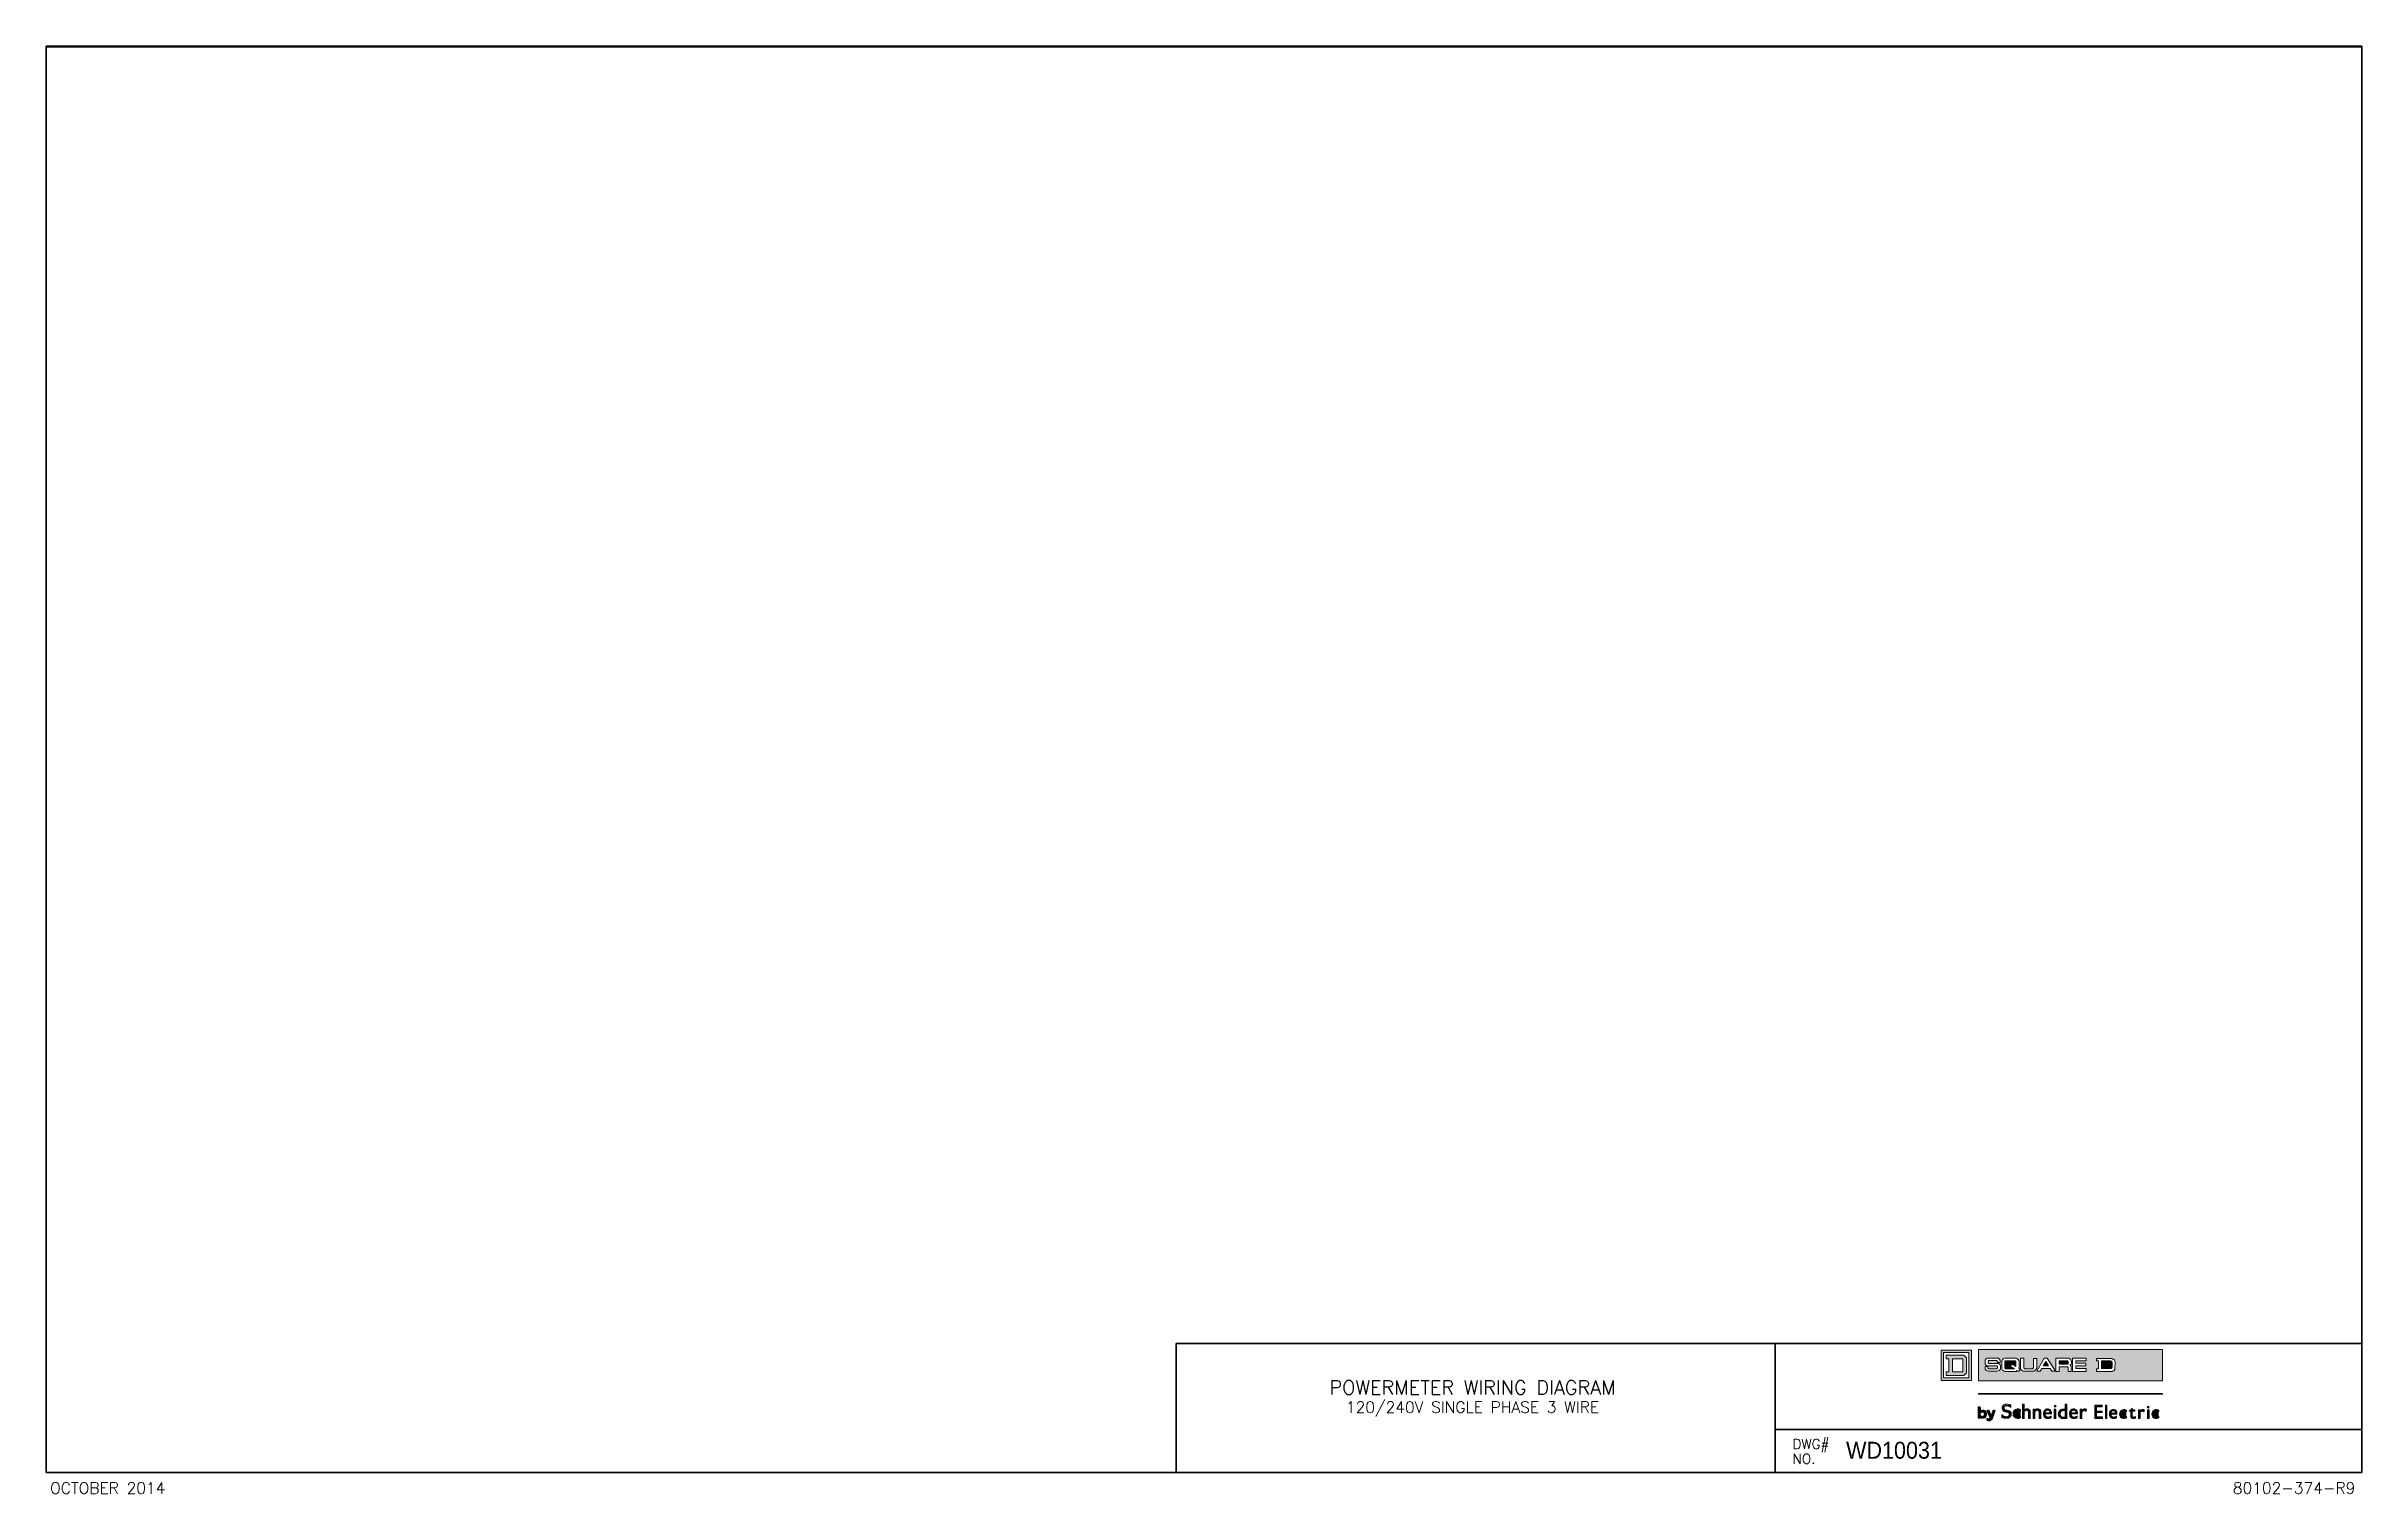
# Paper-space layout 'Paper' of a CAD drawing. Header units: inches. Extents: x 0 to 16.4, y -0.2 to 10.1.
# The model-space entities are those that its viewports show. They can reach past a viewport. Long polylines and large blocks are cut down to what shows.
import ezdxf
from ezdxf.enums import TextEntityAlignment as Align

# ---------------------------------------------------------------- set-up
doc = ezdxf.new("R2010")
doc.units = ezdxf.units.IN
doc.header["$MEASUREMENT"] = 0
for name, color, linetype, lineweight in [('CONTINUOUS1', 7, 'Continuous', 20), ('CONTINUOUS2', 254, 'Continuous', 40), ('CONTINUOUS3', 253, 'Continuous', 70), ('TEXT1', 3, 'Continuous', 20), ('TITLEBLOCK', 9, 'Continuous', 20)]:
    doc.layers.add(name, color=color, linetype=linetype, lineweight=lineweight)
doc.layers.add('VIEWPORT', color=9, linetype='Continuous', plot=False)
doc.styles.add('M_STANDARD', font='MEDUSA.SHX', dxfattribs={"width": 0.8})
doc.styles.add('RomanS', font='romans.shx')

# ---------------------------------------------------------------- blocks, each defined once
blk = doc.blocks.new('TB-PAD')
at = {"layer": 'CONTINUOUS2', "color": 0}
for p, q in [((12.246, 0.912), (12.246, 0)), ((16.4, 0.304), (12.246, 0.304))]:
    blk.add_line(p, q, dxfattribs=at)
blk.add_lwpolyline([(16.4, 0), (16.4, 0), (16.4, 0), (8.002, 0), (8.002, 0.912), (16.4, 0.912), (16.4, 0)], close=True, dxfattribs=at)
at = {"layer": 'CONTINUOUS3', "color": 0, "flags": 128}
blk.add_lwpolyline([(0, 0), (16.4, 0), (16.4, 10.1), (0, 10.1)], close=True, dxfattribs=at)
at = {"layer": 'TEXT1', "color": 0, "linetype": 'Continuous', "style": 'RomanS'}
for s, p in [('DWG#', (12.369, 0.201)), ('NO.', (12.369, 0.096))]:
    blk.add_text(s, height=0.07, dxfattribs=at).set_placement(p, align=Align.MIDDLE_LEFT)
at = {"layer": 'TEXT1', "color": 0, "style": 'RomanS'}
for tag, height, p in [('DESCRIPTION 1', 0.1, (10.102, 0.747)), ('DESCRIPTION 2', 0.1, (10.102, 0.602)), ('DESCRIPTION 3', 0.08, (10.102, 0.456)), ('DESCRIPTION 4', 0.08, (10.102, 0.32)), ('DESCRIPTION 5', 0.08, (10.102, 0.185))]:
    blk.add_attdef(tag, text='', height=height, dxfattribs=at).set_placement(p, align=Align.MIDDLE)
at = {"layer": 'TEXT1', "color": 0, "style": 'M_STANDARD', "width": 0.951202}
blk.add_attdef('DWGNO', text='', height=0.12, dxfattribs=at).set_placement((12.748, 0.157), align=Align.MIDDLE_LEFT)
at = {"layer": 'TEXT1', "color": 0, "style": 'RomanS'}
blk.add_attdef('DATE', text='', height=0.08, dxfattribs=at).set_placement((0.027, -0.111), align=Align.MIDDLE_LEFT)
blk.add_attdef('REF', text='', height=0.08, dxfattribs=at).set_placement((16.355, -0.111), align=Align.MIDDLE_RIGHT)
blk = doc.blocks.new('LOGO-SQD')
h = blk.add_hatch(color=9)
h.paths.add_polyline_path([(1.595, 0.1567), (2.2465, 0.1567), (2.2465, 0.2673), (1.595, 0.2673)])
h.paths.add_polyline_path([(1.6656, 0.2366), (1.6253, 0.2366), (1.622, 0.2341), (1.6183, 0.2297), (1.618, 0.2172), (1.6204, 0.2138), (1.6231, 0.2116), (1.6304, 0.2095), (1.6602, 0.2095), (1.6623, 0.2078), (1.6623, 0.2018), (1.6595, 0.1995), (1.6307, 0.1995), (1.6281, 0.2022), (1.6281, 0.2063), (1.6267, 0.208), (1.6195, 0.208), (1.6182, 0.2065), (1.618, 0.1976), (1.6234, 0.1929), (1.6261, 0.192), (1.6302, 0.1909), (1.6604, 0.1909), (1.6643, 0.1919), (1.6681, 0.1939), (1.6728, 0.1984), (1.6728, 0.2115), (1.6714, 0.2132), (1.6688, 0.2159), (1.6661, 0.2178), (1.6319, 0.2178), (1.6293, 0.2203), (1.6292, 0.2265), (1.6319, 0.2289), (1.6582, 0.2289), (1.662, 0.2255), (1.6621, 0.2223), (1.6635, 0.2213), (1.6704, 0.2213), (1.6719, 0.223), (1.6719, 0.2304)], flags=16)
h.paths.add_polyline_path([(1.6886, 0.1904), (1.7285, 0.1904), (1.7308, 0.1918), (1.7321, 0.1936), (1.7359, 0.1907), (1.7375, 0.1907), (1.7428, 0.1965), (1.7428, 0.198), (1.7381, 0.2018), (1.7386, 0.2028), (1.7386, 0.2263), (1.7376, 0.2291), (1.7355, 0.2322), (1.7334, 0.2339), (1.7308, 0.2355), (1.7286, 0.2365), (1.688, 0.2366), (1.6841, 0.2354), (1.6819, 0.2341), (1.6797, 0.2318), (1.6783, 0.2293), (1.6773, 0.2252), (1.6773, 0.1995), (1.6787, 0.197), (1.6803, 0.1945), (1.6828, 0.1929), (1.6855, 0.1914), (1.6886, 0.1904)], flags=16)
h.paths.add_polyline_path([(1.7442, 0.2366), (1.7552, 0.2365), (1.7552, 0.2029), (1.7585, 0.1995), (1.7867, 0.1995), (1.7901, 0.2029), (1.7901, 0.2364), (1.801, 0.2364), (1.8012, 0.2017), (1.7992, 0.1975), (1.7934, 0.1919), (1.7906, 0.1906), (1.7545, 0.1906), (1.7502, 0.1925), (1.7453, 0.1974), (1.7442, 0.1998)], flags=16)
h.paths.add_polyline_path([(1.801, 0.1906), (1.8275, 0.2366), (1.8379, 0.2366), (1.8673, 0.1906), (1.855, 0.1906), (1.8488, 0.2002), (1.8187, 0.2002), (1.8134, 0.1906)], flags=16)
h.paths.add_polyline_path([(1.8691, 0.1903), (1.8691, 0.2365), (1.9144, 0.2365), (1.9171, 0.2355), (1.9195, 0.234), (1.9216, 0.232), (1.9226, 0.2292), (1.9235, 0.2268), (1.9237, 0.2251), (1.9238, 0.2176), (1.9233, 0.2161), (1.922, 0.2143), (1.9194, 0.2121), (1.923, 0.2086), (1.9228, 0.1904), (1.9127, 0.1904), (1.9127, 0.2043), (1.9101, 0.2069), (1.8801, 0.2069), (1.8801, 0.1903)], flags=16)
h.paths.add_polyline_path([(1.9283, 0.2366), (1.9763, 0.2366), (1.9763, 0.2277), (1.9392, 0.2277), (1.9392, 0.219), (1.9752, 0.219), (1.9752, 0.2101), (1.9393, 0.2101), (1.9393, 0.2005), (1.9765, 0.2005), (1.9765, 0.1904), (1.9282, 0.1904)], flags=16)
h.paths.add_polyline_path([(2.0128, 0.2363), (2.0128, 0.2277), (2.0203, 0.2277), (2.0203, 0.1997), (2.0126, 0.1997), (2.0126, 0.1904), (2.068, 0.1904), (2.0715, 0.1917), (2.0748, 0.1939), (2.0772, 0.197), (2.0782, 0.2), (2.0784, 0.2239), (2.0779, 0.227), (2.0764, 0.2296), (2.074, 0.2319), (2.071, 0.234), (2.0677, 0.2354), (2.0641, 0.2363)], flags=16)
for points in [[(1.6885, 0.2011), (1.6884, 0.2261), (1.6898, 0.2277), (1.7251, 0.2277), (1.7276, 0.2254), (1.7276, 0.208), (1.7147, 0.2162), (1.7132, 0.2162), (1.7083, 0.2093), (1.708, 0.2075), (1.7224, 0.1996), (1.6898, 0.1996)], [(1.8241, 0.2104), (1.8426, 0.2104), (1.8333, 0.2255)], [(1.8801, 0.2158), (1.8801, 0.2277), (1.9102, 0.2277), (1.9129, 0.225), (1.9129, 0.2174), (1.9111, 0.2158)], [(2.0303, 0.2272), (2.0303, 0.2001), (2.0615, 0.2001), (2.0649, 0.2006), (2.0667, 0.2016), (2.0681, 0.2034), (2.0683, 0.2053), (2.0683, 0.2223), (2.0677, 0.2239), (2.0665, 0.2252), (2.0647, 0.2266), (2.0629, 0.2272)], [(1.595, 0.1091), (2.2465, 0.1091), (2.2465, 0.1121), (1.595, 0.1121)]]:
    blk.add_hatch(color=9).paths.add_polyline_path(points)
at = {"layer": 'CONTINUOUS1', "lineweight": 0}
h = blk.add_hatch(color=9, dxfattribs=at)
h.paths.add_polyline_path([(1.5703, 0.2658), (1.4623, 0.2658), (1.4623, 0.1578), (1.5703, 0.1578)])
h.paths.add_polyline_path([(1.5433, 0.2475), (1.4807, 0.2475), (1.4807, 0.235), (1.4904, 0.235), (1.4904, 0.1886), (1.4807, 0.1886), (1.4807, 0.1762), (1.5433, 0.1762), (1.552, 0.1848), (1.552, 0.2388)], flags=0)
h.paths.add_polyline_path([(1.5612, 0.2566), (1.4715, 0.2566), (1.4715, 0.167), (1.5612, 0.167)], flags=16)
h.paths.add_polyline_path([(1.5028, 0.235), (1.5028, 0.1886), (1.5396, 0.1886), (1.5396, 0.235)], flags=0)
h = blk.add_hatch(color=9, dxfattribs=at)
h.paths.add_polyline_path([(1.6013, 0.0424), (1.6014, 0.0356), (1.6022, 0.0339), (1.6037, 0.0321), (1.6057, 0.0311), (1.607, 0.0306), (1.609, 0.0306), (1.6107, 0.0309), (1.6124, 0.0318), (1.614, 0.0336), (1.6154, 0.0354), (1.6159, 0.0363), (1.6159, 0.0406), (1.6153, 0.0419), (1.6147, 0.0433), (1.6136, 0.0444), (1.6121, 0.0457), (1.6104, 0.0464), (1.6083, 0.0464), (1.6066, 0.0462), (1.6053, 0.0457), (1.6036, 0.0446), (1.6021, 0.0434)], flags=16)
h.paths.add_polyline_path([(1.6226, 0.045), (1.6213, 0.0477), (1.6194, 0.0497), (1.6168, 0.0518), (1.614, 0.0528), (1.6107, 0.0531), (1.6074, 0.0528), (1.605, 0.0513), (1.6025, 0.0495), (1.6015, 0.0491), (1.6015, 0.061), (1.6, 0.0632), (1.5984, 0.0643), (1.5948, 0.0644), (1.5937, 0.0635), (1.5937, 0.0256), (1.595, 0.0243), (1.5991, 0.0243), (1.6008, 0.0254), (1.6008, 0.0283), (1.6027, 0.0265), (1.6041, 0.0251), (1.6069, 0.024), (1.6101, 0.024), (1.6131, 0.024), (1.616, 0.0254), (1.6181, 0.0263), (1.6206, 0.0289), (1.6225, 0.0325), (1.6236, 0.0354), (1.6237, 0.0382), (1.6237, 0.0416)])
for points in [[(1.64, 0.0337), (1.6324, 0.0521), (1.6304, 0.0529), (1.6281, 0.0528), (1.6267, 0.0522), (1.6255, 0.0511), (1.6248, 0.05), (1.6352, 0.027), (1.6358, 0.0265), (1.6369, 0.0265), (1.6375, 0.0263), (1.6368, 0.0252), (1.636, 0.024), (1.635, 0.0231), (1.6336, 0.0222), (1.6319, 0.0217), (1.6302, 0.022), (1.6281, 0.0227), (1.6266, 0.0233), (1.6258, 0.0234), (1.6253, 0.0228), (1.6251, 0.0222), (1.6248, 0.0207), (1.6246, 0.0192), (1.6246, 0.0182), (1.6251, 0.0171), (1.6266, 0.0165), (1.6289, 0.0159), (1.6305, 0.0156), (1.6325, 0.0155), (1.6346, 0.0155), (1.6367, 0.0161), (1.6385, 0.0171), (1.6402, 0.0186), (1.6416, 0.0201), (1.6429, 0.0216), (1.6542, 0.0504), (1.6541, 0.051), (1.6535, 0.0516), (1.6522, 0.0523), (1.6505, 0.0524), (1.649, 0.0526), (1.6479, 0.0524), (1.6469, 0.052), (1.6464, 0.0512), (1.6459, 0.0502)], [(2.0064, 0.0236), (2.0075, 0.0236), (2.0086, 0.0236), (2.0314, 0.0236), (2.0325, 0.0236), (2.0335, 0.0236), (2.0335, 0.0247), (2.0335, 0.0258), (2.0335, 0.0268), (2.0335, 0.0279), (2.0335, 0.029), (2.0325, 0.029), (2.0314, 0.029), (2.0151, 0.029), (2.014, 0.029), (2.0129, 0.029), (2.0129, 0.0301), (2.0129, 0.0312), (2.0129, 0.042), (2.0129, 0.0431), (2.0129, 0.0442), (2.014, 0.0442), (2.0151, 0.0442), (2.0303, 0.0442), (2.0314, 0.0442), (2.0325, 0.0442), (2.0325, 0.0453), (2.0325, 0.0464), (2.0325, 0.0474), (2.0325, 0.0485), (2.0325, 0.0496), (2.0314, 0.0496), (2.0303, 0.0496), (2.0151, 0.0496), (2.014, 0.0496), (2.0129, 0.0496), (2.0129, 0.0507), (2.0129, 0.0518), (2.0129, 0.0626), (2.0129, 0.0637), (2.0129, 0.0648), (2.014, 0.0648), (2.0151, 0.0648), (2.0303, 0.0648), (2.0314, 0.0648), (2.0325, 0.0648), (2.0325, 0.0659), (2.0325, 0.067), (2.0325, 0.068), (2.0325, 0.0691), (2.0325, 0.0702), (2.0314, 0.0702), (2.0303, 0.0702), (2.0086, 0.0702), (2.0075, 0.0702), (2.0064, 0.0702), (2.0064, 0.0691), (2.0064, 0.068), (2.0064, 0.0258), (2.0064, 0.0247)], [(2.0445, 0.0236), (2.0456, 0.0236), (2.0467, 0.0236), (2.0477, 0.0236), (2.0488, 0.0236), (2.0499, 0.0236), (2.0499, 0.0247), (2.0499, 0.0258), (2.0499, 0.068), (2.0499, 0.0691), (2.0499, 0.0702), (2.0488, 0.0702), (2.0477, 0.0702), (2.0467, 0.0702), (2.0456, 0.0702), (2.0445, 0.0702), (2.0445, 0.0691), (2.0445, 0.068), (2.0445, 0.0258), (2.0445, 0.0247)], [(2.1396, 0.0239), (2.1404, 0.0236), (2.143, 0.0233), (2.1458, 0.0236), (2.1469, 0.0238), (2.1477, 0.0241), (2.1483, 0.0244), (2.1491, 0.0247), (2.1502, 0.0251), (2.1512, 0.0256), (2.1512, 0.0258), (2.1512, 0.0268), (2.1512, 0.0279), (2.1512, 0.029), (2.1512, 0.0299), (2.1502, 0.0296), (2.1491, 0.0293), (2.148, 0.0288), (2.1472, 0.0285), (2.1466, 0.0282), (2.1458, 0.0279), (2.1447, 0.0278), (2.1437, 0.0279), (2.1429, 0.0282), (2.1422, 0.0286), (2.1415, 0.029), (2.1409, 0.0295), (2.1404, 0.0301), (2.14, 0.0308), (2.1396, 0.0315), (2.1393, 0.0323), (2.1393, 0.0334), (2.1393, 0.0474), (2.1393, 0.0485), (2.1393, 0.0496), (2.1404, 0.0496), (2.1415, 0.0496), (2.1469, 0.0496), (2.148, 0.0496), (2.1491, 0.0496), (2.1491, 0.0507), (2.1491, 0.0518), (2.1491, 0.0529), (2.1491, 0.054), (2.148, 0.054), (2.1469, 0.054), (2.1415, 0.054), (2.1404, 0.054), (2.1393, 0.054), (2.1393, 0.055), (2.1393, 0.0561), (2.1393, 0.0572), (2.1393, 0.0583), (2.1393, 0.0594), (2.1384, 0.0586), (2.1376, 0.0579), (2.1324, 0.0533), (2.1315, 0.0525), (2.1306, 0.0518), (2.1297, 0.051), (2.129, 0.0503), (2.1281, 0.0496), (2.1296, 0.0496), (2.1306, 0.0496), (2.1317, 0.0496), (2.1328, 0.0496), (2.1339, 0.0496), (2.1339, 0.0485), (2.1339, 0.0474), (2.1339, 0.0312), (2.1339, 0.0301), (2.134, 0.029), (2.1344, 0.0279), (2.1351, 0.027), (2.136, 0.0262), (2.1368, 0.0256), (2.1375, 0.0251), (2.1382, 0.0247), (2.139, 0.0243)], [(2.1616, 0.0236), (2.1627, 0.0236), (2.1638, 0.0236), (2.1648, 0.0236), (2.1659, 0.0236), (2.167, 0.0236), (2.167, 0.0247), (2.167, 0.0258), (2.167, 0.0409), (2.167, 0.042), (2.167, 0.0431), (2.1673, 0.0442), (2.1677, 0.0453), (2.1683, 0.0462), (2.1692, 0.0469), (2.1703, 0.0477), (2.1712, 0.0484), (2.172, 0.049), (2.1728, 0.0493), (2.1735, 0.0496), (2.1746, 0.0499), (2.1761, 0.0499), (2.1771, 0.0496), (2.1779, 0.0491), (2.1787, 0.0484), (2.1795, 0.0474), (2.18, 0.047), (2.1804, 0.0476), (2.181, 0.0485), (2.1817, 0.0496), (2.1821, 0.0502), (2.1827, 0.051), (2.1822, 0.0518), (2.1814, 0.0527), (2.1802, 0.0537), (2.1795, 0.0542), (2.1786, 0.0547), (2.1779, 0.055), (2.1768, 0.055), (2.1757, 0.055), (2.1746, 0.0549), (2.1735, 0.0545), (2.1725, 0.0539), (2.1716, 0.0531), (2.1708, 0.0523), (2.17, 0.0515), (2.1693, 0.0507), (2.1687, 0.0499), (2.167, 0.0482), (2.167, 0.0499), (2.167, 0.0507), (2.167, 0.0518), (2.167, 0.0529), (2.167, 0.054), (2.1659, 0.054), (2.1648, 0.054), (2.1638, 0.054), (2.1627, 0.054), (2.1616, 0.054), (2.1616, 0.0529), (2.1616, 0.0518), (2.1616, 0.0258), (2.1616, 0.0247)]]:
    blk.add_hatch(color=9, dxfattribs=at).paths.add_polyline_path(points)
at = {"layer": 'CONTINUOUS1', "lineweight": 13}
h = blk.add_hatch(color=9, dxfattribs=at)
edge = h.paths.add_edge_path()
edge.add_arc((1.6661, -0.0759), 0.1317, 74.58087, 75.30555, ccw=False)
edge.add_arc((1.6976, 0.0381), 0.0134, 68.126, 75.0317, ccw=False)
edge.add_arc((1.6967, 0.0344), 0.0172, 63.99643, 69.77423, ccw=False)
edge.add_arc((1.6988, 0.0384), 0.0127, 53.60114, 64.58122, ccw=False)
edge.add_arc((1.7016, 0.0415), 0.00849, 42.71212, 56.7376, ccw=False)
edge.add_arc((1.7019, 0.0413), 0.00845, 33.50838, 44.80929, ccw=False)
edge.add_arc((1.7022, 0.0412), 0.00825, 23.24718, 35.46281, ccw=False)
edge.add_arc((1.706, 0.0423), 0.00442, 14.89485, 29.81489, ccw=False)
edge.add_arc((1.702, 0.0403), 0.00881, 9.90652, 20.33568, ccw=False)
edge.add_arc((1.7044, 0.0402), 0.00645, 5.0586, 14.68857, ccw=False)
edge.add_arc((1.7045, 0.0397), 0.00645, 0.07686, 9.72911, ccw=False)
edge.add_arc((1.7019, 0.0386), 0.00911, 0.35692, 6.692, ccw=False)
edge.add_arc((1.7059, 0.0385), 0.00505, -10.22868, 1.93315, ccw=False)
edge.add_arc((1.7037, 0.0379), 0.00719, 349.87877, 358.1824, ccw=False)
edge.add_arc((1.6977, 0.0387), 0.0132, 346.22125, 350.98143, ccw=False)
edge.add_arc((1.7045, 0.0367), 0.00615, 339.29896, 349.34055, ccw=False)
edge.add_arc((1.7044, 0.036), 0.00613, 334.89132, 345.33469, ccw=False)
edge.add_arc((1.7025, 0.0361), 0.00786, 331.3879, 339.89509, ccw=False)
edge.add_arc((1.7041, 0.0346), 0.00578, 325.02126, 336.94753, ccw=False)
edge.add_arc((1.7045, 0.0335), 0.00486, 318.73246, 333.8448, ccw=False)
edge.add_arc((1.6967, 0.0385), 0.0141, 318.84637, 324.21876, ccw=False)
edge.add_arc((1.7007, 0.0351), 0.00886, 308.86763, 318.37105, ccw=False)
edge.add_arc((1.6911, 0.0463), 0.0236, 305.51024, 309.92234, ccw=False)
edge.add_arc((1.6983, 0.0361), 0.0111, 295.9686, 306.11481, ccw=False)
edge.add_arc((1.6955, 0.0403), 0.0161, 288.79296, 298.07574, ccw=False)
edge.add_arc((1.6945, 0.0448), 0.0207, 280.83466, 287.45436, ccw=False)
edge.add_arc((1.6942, 0.0486), 0.0245, 269.95831, 279.85904, ccw=False)
edge.add_arc((1.6937, 0.0646), 0.0405, 265.28703, 270.76621, ccw=False)
edge.add_arc((1.6953, 0.0727), 0.0487, 260.57847, 264.10997, ccw=False)
edge.add_arc((1.6921, 0.0504), 0.0262, 253.61262, 259.50458, ccw=False)
edge.add_arc((1.6958, 0.0626), 0.0389, 249.43095, 253.4871, ccw=False)
edge.add_arc((1.6874, 0.0421), 0.0168, 245.76081, 251.57873, ccw=False)
edge.add_arc((1.6933, 0.0588), 0.0345, 243.76142, 248.2982, ccw=False)
edge.add_line((1.6781, 0.0279), (1.6781, 0.0363))
edge.add_arc((1.682, 0.0407), 0.00589, 228.33506, 234.19974)
edge.add_arc((1.6937, 0.0517), 0.0219, 226.24579, 246.62558)
edge.add_arc((1.6943, 0.0519), 0.0223, 245.41805, 259.99197)
edge.add_arc((1.6935, 0.0476), 0.018, 260.01654, 273.91828)
edge.add_arc((1.6908, 0.0824), 0.0529, 274.23741, 275.59603)
edge.add_arc((1.6836, 0.117), 0.0881, 278.09057, 278.78755)
edge.add_arc((1.6785, 0.1132), 0.0853, 282.55773, 283.2742)
edge.add_arc((1.6945, 0.0431), 0.0134, 285.61078, 293.92492)
edge.add_arc((1.6962, 0.0385), 0.00846, 295.9382, 314.81527)
edge.add_arc((1.6639, 0.067), 0.0516, 317.94656, 318.87342)
edge.add_arc((1.6846, 0.0464), 0.0224, 323.73931, 325.8371)
edge.add_arc((1.7028, 0.034), 0.000457, 325.8371, 338.37208)
edge.add_arc((1.7015, 0.0349), 0.00203, 327.97361, 337.34359)
edge.add_arc((1.7012, 0.0356), 0.00264, 327.26751, 338.16363)
edge.add_arc((1.6966, 0.0376), 0.00762, 336.87206, 339.58414)
edge.add_arc((1.701, 0.0362), 0.00306, 335.79006, 348.37362)
edge.add_arc((1.7007, 0.0366), 0.00345, 342.40971, 352.34272)
edge.add_arc((1.7011, 0.037), 0.00317, 344.22338, 361.85985)
edge.add_arc((1.6977, 0.0378), 0.00652, 353.97991, 362.77054)
edge.add_arc((1.7, 0.0383), 0.00425, 357.38829, 372.30822)
edge.add_arc((1.6994, 0.0388), 0.00474, 4.78131, 20.98901)
edge.add_arc((1.7002, 0.0396), 0.00374, 14.26667, 35.42678)
edge.add_arc((1.6995, 0.0399), 0.00419, 26.5434, 53.39459)
edge.add_arc((1.6974, 0.0381), 0.00694, 47.70506, 69.7762)
edge.add_arc((1.6933, 0.029), 0.0169, 67.65746, 78.07776)
edge.add_arc((1.6477, -0.1422), 0.194, 75.33141, 77.08565)
edge.add_arc((1.7006, 0.0857), 0.04, 248.97036, 256.16182, ccw=False)
edge.add_arc((1.691, 0.0604), 0.0129, 218.99974, 248.34343, ccw=False)
edge.add_arc((1.6893, 0.0592), 0.0107, 189.59948, 219.85484, ccw=False)
edge.add_arc((1.6924, 0.0603), 0.014, 163.28508, 191.92084, ccw=False)
edge.add_arc((1.6917, 0.0601), 0.0134, 123.0928, 161.50299, ccw=False)
edge.add_arc((1.6943, 0.0561), 0.0182, 87.00062, 123.09077, ccw=False)
edge.add_arc((1.6949, 0.04), 0.0342, 65.41752, 89.44434, ccw=False)
edge.add_line((1.7091, 0.0711), (1.7091, 0.0627))
edge.add_arc((1.7061, 0.0611), 0.0034, 27.22242, 41.56665)
edge.add_arc((1.6918, 0.0436), 0.026, 49.70116, 59.84734)
edge.add_arc((1.6952, 0.0485), 0.0201, 61.09388, 68.21315)
edge.add_arc((1.6982, 0.058), 0.0101, 63.92425, 76.50769)
edge.add_arc((1.6976, 0.06), 0.0084, 69.55689, 79.9564)
edge.add_arc((1.6953, 0.0521), 0.0166, 76.81466, 103.18534)
edge.add_arc((1.6939, 0.0583), 0.0103, 103.52878, 118.7111)
edge.add_arc((1.6929, 0.06), 0.0083, 118.41711, 136.94275)
edge.add_arc((1.6912, 0.0615), 0.00604, 136.58182, 158.31171)
edge.add_arc((1.6915, 0.0613), 0.00637, 157.98025, 175.72799)
edge.add_arc((1.6925, 0.0609), 0.00736, 172.69901, 188.99195)
edge.add_arc((1.693, 0.0608), 0.00787, 187.59615, 202.85147)
edge.add_arc((1.6947, 0.0619), 0.00986, 205.09504, 208.70628)
edge.add_arc((1.696, 0.0633), 0.0117, 211.46175, 214.47762)
edge.add_arc((1.7305, 0.0911), 0.056, 217.99601, 218.60514)
edge.add_arc((1.695, 0.064), 0.0113, 223.47274, 231.57655)
edge.add_arc((1.6953, 0.0662), 0.0133, 236.17962, 243.96271)
edge.add_arc((1.695, 0.067), 0.0139, 246.67319, 253.5722)
edge.add_arc((1.7075, 0.1105), 0.0592, 253.86602, 256.49151)
edge.add_arc((1.7216, 0.1575), 0.1082, 255.02822, 257.04414)
edge.add_arc((1.738, 0.2102), 0.1633, 255.5943, 256.35508)
h = blk.add_hatch(color=9, dxfattribs=at)
edge = h.paths.add_edge_path()
edge.add_line((1.7437, 0.0503), (1.7437, 0.0549))
edge.add_arc((1.7345, 0.0404), 0.0173, 57.58784, 302.41216)
edge.add_line((1.7437, 0.0258), (1.7437, 0.0304))
edge.add_arc((1.7361, 0.0404), 0.0125, 52.49181, 307.50819, ccw=False)
for points in [[(1.7511, 0.0236), (1.7523, 0.0236), (1.7535, 0.0236), (1.7546, 0.0236), (1.7558, 0.0236), (1.757, 0.0236), (1.757, 0.0248), (1.757, 0.0259), (1.757, 0.0457), (1.757, 0.0469), (1.757, 0.0479), (1.7581, 0.0489), (1.7592, 0.0498), (1.7602, 0.0505), (1.7614, 0.0514), (1.7623, 0.052), (1.7631, 0.0524), (1.7639, 0.0526), (1.7651, 0.0527), (1.7663, 0.0527), (1.7674, 0.0526), (1.7686, 0.0521), (1.7694, 0.0514), (1.7702, 0.0506), (1.7709, 0.0497), (1.7715, 0.0488), (1.772, 0.0477), (1.7721, 0.0469), (1.7721, 0.0457), (1.7721, 0.0259), (1.7721, 0.0248), (1.7721, 0.0236), (1.7733, 0.0236), (1.7744, 0.0236), (1.7756, 0.0236), (1.7768, 0.0236), (1.7779, 0.0236), (1.7779, 0.0248), (1.7779, 0.0259), (1.7779, 0.0469), (1.7779, 0.0481), (1.7778, 0.0492), (1.7776, 0.0504), (1.7772, 0.0516), (1.7765, 0.0526), (1.7756, 0.0535), (1.7745, 0.0545), (1.7734, 0.0552), (1.7726, 0.0558), (1.7715, 0.0563), (1.7703, 0.0568), (1.7693, 0.0571), (1.7684, 0.0574), (1.7674, 0.0576), (1.7663, 0.0576), (1.7651, 0.0575), (1.764, 0.0572), (1.763, 0.0567), (1.7621, 0.0562), (1.7611, 0.0556), (1.7601, 0.0548), (1.7592, 0.0541), (1.7581, 0.0533), (1.757, 0.0525), (1.757, 0.0551), (1.757, 0.0562), (1.757, 0.0714), (1.757, 0.0726), (1.757, 0.0737), (1.7558, 0.0737), (1.7546, 0.0737), (1.7535, 0.0737), (1.7523, 0.0737), (1.7511, 0.0737), (1.7511, 0.0726), (1.7511, 0.0714), (1.7511, 0.0259), (1.7511, 0.0248)], [(1.7884, 0.0236), (1.7896, 0.0236), (1.7908, 0.0236), (1.7919, 0.0236), (1.7931, 0.0236), (1.7943, 0.0236), (1.7943, 0.0248), (1.7943, 0.0259), (1.7943, 0.0457), (1.7943, 0.0469), (1.7943, 0.0479), (1.7954, 0.0489), (1.7965, 0.0498), (1.7975, 0.0505), (1.7987, 0.0514), (1.7996, 0.052), (1.8004, 0.0524), (1.8013, 0.0526), (1.8024, 0.0527), (1.8036, 0.0527), (1.8048, 0.0526), (1.8059, 0.0521), (1.8067, 0.0514), (1.8076, 0.0506), (1.8082, 0.0497), (1.8088, 0.0488), (1.8093, 0.0477), (1.8094, 0.0469), (1.8094, 0.0457), (1.8094, 0.0259), (1.8094, 0.0248), (1.8094, 0.0236), (1.8106, 0.0236), (1.8117, 0.0236), (1.8129, 0.0236), (1.8141, 0.0236), (1.8152, 0.0236), (1.8152, 0.0248), (1.8152, 0.0259), (1.8152, 0.0469), (1.8152, 0.0481), (1.8151, 0.0492), (1.8149, 0.0504), (1.8145, 0.0516), (1.8139, 0.0526), (1.8129, 0.0535), (1.8119, 0.0545), (1.8107, 0.0552), (1.8099, 0.0558), (1.8088, 0.0563), (1.8076, 0.0568), (1.8066, 0.0571), (1.8057, 0.0574), (1.8047, 0.0576), (1.8036, 0.0576), (1.8024, 0.0575), (1.8013, 0.0572), (1.8003, 0.0567), (1.7994, 0.0562), (1.7984, 0.0556), (1.7974, 0.0548), (1.7965, 0.0541), (1.7954, 0.0533), (1.7943, 0.0525), (1.7943, 0.0551), (1.7943, 0.0562), (1.7943, 0.0539), (1.7943, 0.0551), (1.7943, 0.0562), (1.7931, 0.0562), (1.7919, 0.0562), (1.7908, 0.0562), (1.7896, 0.0562), (1.7884, 0.0562), (1.7884, 0.0551), (1.7884, 0.0539), (1.7884, 0.0259), (1.7884, 0.0248)], [(1.9551, 0.0236), (1.9563, 0.0236), (1.9575, 0.0236), (1.9586, 0.0236), (1.9598, 0.0236), (1.961, 0.0236), (1.961, 0.0248), (1.961, 0.0259), (1.961, 0.0422), (1.961, 0.0434), (1.961, 0.0446), (1.9613, 0.0457), (1.9618, 0.0469), (1.9624, 0.0479), (1.9633, 0.0487), (1.9645, 0.0495), (1.9655, 0.0503), (1.9664, 0.0509), (1.9671, 0.0512), (1.968, 0.0516), (1.9691, 0.0519), (1.9707, 0.0519), (1.9718, 0.0516), (1.9726, 0.051), (1.9735, 0.0502), (1.9744, 0.0492), (1.975, 0.0487), (1.9754, 0.0494), (1.976, 0.0504), (1.9768, 0.0515), (1.9772, 0.0522), (1.9778, 0.0531), (1.9773, 0.0539), (1.9764, 0.0549), (1.9752, 0.056), (1.9744, 0.0565), (1.9735, 0.0571), (1.9726, 0.0574), (1.9715, 0.0574), (1.9703, 0.0574), (1.9691, 0.0572), (1.968, 0.0568), (1.9669, 0.0562), (1.9659, 0.0554), (1.9651, 0.0545), (1.9642, 0.0536), (1.9635, 0.0527), (1.9628, 0.0519), (1.961, 0.05), (1.961, 0.0519), (1.961, 0.0527), (1.961, 0.0539), (1.961, 0.0551), (1.961, 0.0562), (1.9598, 0.0562), (1.9586, 0.0562), (1.9575, 0.0562), (1.9563, 0.0562), (1.9551, 0.0562), (1.9551, 0.0551), (1.9551, 0.0539), (1.9551, 0.0259), (1.9551, 0.0248)]]:
    blk.add_hatch(color=9, dxfattribs=at).paths.add_polyline_path(points)
h = blk.add_hatch(color=9, dxfattribs=at)
edge = h.paths.add_edge_path(flags=16)
edge.add_arc((1.8577, 0.038), 0.0279, 159.81576, 161.538, ccw=False)
edge.add_arc((1.8682, 0.0306), 0.0405, 154.06061, 155.12814, ccw=False)
edge.add_arc((1.8423, 0.0428), 0.0119, 147.85315, 152.31187, ccw=False)
edge.add_arc((1.8415, 0.0428), 0.0112, 139.84775, 145.71086, ccw=False)
edge.add_arc((1.8396, 0.0443), 0.00878, 127.3483, 139.10734, ccw=False)
edge.add_arc((1.839, 0.0455), 0.00744, 112.89448, 129.17317, ccw=False)
edge.add_arc((1.8389, 0.0454), 0.00755, 98.79692, 112.29433, ccw=False)
edge.add_arc((1.8395, 0.044), 0.00897, 88.28911, 101.01115, ccw=False)
edge.add_arc((1.84, 0.0426), 0.0103, 79.71953, 91.30246, ccw=False)
edge.add_arc((1.8405, 0.045), 0.0079, 61.94265, 80.36383, ccw=False)
edge.add_arc((1.841, 0.0465), 0.00643, 36.67444, 59.45508, ccw=False)
edge.add_arc((1.8395, 0.0457), 0.0081, 21.25754, 34.53205, ccw=False)
edge.add_arc((1.8385, 0.0452), 0.00921, 9.7493, 22.16575, ccw=False)
edge.add_arc((1.8306, 0.0437), 0.0172, 1.06516, 10.08152, ccw=False)
edge.add_line((1.8478, 0.044), (1.8307, 0.044))
edge.add_arc((1.8521, 0.042), 0.0215, 171.79886, 174.4545, ccw=False)
edge.add_arc((1.9783, 0.0189), 0.1498, 169.5761, 169.93854, ccw=False)
edge.add_arc((1.9086, 0.0255), 0.0802, 164.59251, 165.24699, ccw=False)
edge = h.paths.add_edge_path()
edge.add_arc((1.8409, 0.0382), 0.0101, 211.54044, 221.65035, ccw=False)
edge.add_arc((1.8407, 0.0377), 0.00972, 203.40623, 209.7603, ccw=False)
edge.add_arc((1.8474, 0.0404), 0.0169, 199.13652, 202.90118, ccw=False)
edge.add_arc((1.8735, 0.047), 0.0439, 194.59978, 196.13216, ccw=False)
edge.add_arc((1.8448, 0.039), 0.0141, 186.91556, 192.25603, ccw=False)
edge.add_arc((1.8472, 0.0397), 0.0165, 179.56657, 188.4301, ccw=False)
edge.add_line((1.8307, 0.0398), (1.8531, 0.0398))
edge.add_line((1.8531, 0.0398), (1.8531, 0.0441))
edge.add_arc((1.8385, 0.0444), 0.0146, 358.74735, 388.60318)
edge.add_arc((1.8409, 0.0459), 0.0118, 28.1288, 54.95064)
edge.add_arc((1.8414, 0.0457), 0.0116, 57.31077, 82.49402)
edge.add_arc((1.8406, 0.0453), 0.0122, 78.89077, 93.81071)
edge.add_arc((1.8394, 0.0447), 0.0127, 88.44115, 109.81079)
edge.add_arc((1.8383, 0.0464), 0.0108, 106.95217, 124.60366)
edge.add_arc((1.8381, 0.0455), 0.0114, 121.39071, 136.28438)
edge.add_arc((1.8408, 0.0427), 0.0153, 135.6167, 147.44694)
edge.add_arc((1.8382, 0.0441), 0.0124, 146.46594, 157.2123)
edge.add_arc((1.8349, 0.0449), 0.00903, 153.82265, 165.55199)
edge.add_arc((1.8412, 0.0421), 0.0159, 161.51527, 170.18182)
edge.add_arc((1.8416, 0.0414), 0.0164, 167.99036, 176.69605)
edge.add_arc((1.8507, 0.0403), 0.0256, 175.45352, 184.54648)
edge.add_arc((1.8469, 0.0396), 0.0217, 183.49811, 194.42939)
edge.add_arc((1.8352, 0.0362), 0.00956, 191.90705, 206.38899)
edge.add_arc((1.8374, 0.0363), 0.0116, 201.84647, 222.12741)
edge.add_arc((1.8384, 0.0366), 0.0126, 220.09556, 233.67592)
edge.add_arc((1.8387, 0.0369), 0.013, 233.43917, 246.87257)
edge.add_arc((1.8397, 0.0387), 0.015, 246.22523, 255.22191)
edge.add_arc((1.8408, 0.0421), 0.0186, 254.54616, 261.28332)
edge.add_arc((1.8411, 0.0468), 0.0233, 262.24058, 267.86677)
edge.add_arc((1.8416, 0.0428), 0.0193, 266.05277, 277.13775)
edge.add_arc((1.8408, 0.047), 0.0237, 277.7413, 284.93081)
edge.add_arc((1.84, 0.0511), 0.0278, 284.3899, 289.2073)
edge.add_arc((1.817, 0.1113), 0.0923, 290.39216, 292.64816)
edge.add_line((1.8525, 0.0262), (1.8525, 0.0328))
edge.add_arc((1.851, 0.0331), 0.00152, 319.41908, 345.85696, ccw=False)
edge.add_arc((1.8438, 0.0423), 0.0132, 303.0486, 309.32593, ccw=False)
edge.add_arc((1.8442, 0.0415), 0.0123, 298.26177, 303.87856, ccw=False)
edge.add_arc((1.8406, 0.0475), 0.0192, 295.2486, 299.23641, ccw=False)
edge.add_arc((1.8399, 0.0478), 0.0199, 289.61243, 296.56781, ccw=False)
edge.add_arc((1.8388, 0.0531), 0.0252, 284.14467, 287.88664, ccw=False)
edge.add_arc((1.8417, 0.0419), 0.0137, 279.84514, 283.84238, ccw=False)
edge.add_arc((1.8404, 0.0505), 0.0224, 276.87201, 279.37504, ccw=False)
edge.add_arc((1.8414, 0.0444), 0.0161, 264.04144, 275.95856, ccw=False)
edge.add_arc((1.841, 0.0419), 0.0136, 261.66678, 264.86398, ccw=False)
edge.add_arc((1.8406, 0.0386), 0.0103, 247.88984, 261.13842, ccw=False)
edge.add_arc((1.8401, 0.0378), 0.00936, 236.87499, 248.52522, ccw=False)
edge.add_arc((1.8403, 0.0375), 0.00925, 221.27483, 235.37606, ccw=False)
h = blk.add_hatch(color=9, dxfattribs=at)
h.paths.add_polyline_path([(1.8689, 0.0539), (1.8689, 0.0551), (1.8689, 0.0562), (1.8677, 0.0562), (1.8665, 0.0562), (1.8654, 0.0562), (1.8642, 0.0562), (1.863, 0.0562), (1.863, 0.0551), (1.863, 0.0539), (1.863, 0.0259), (1.863, 0.0248), (1.863, 0.0236), (1.8642, 0.0236), (1.8654, 0.0236), (1.8665, 0.0236), (1.8677, 0.0236), (1.8689, 0.0236), (1.8689, 0.0248), (1.8689, 0.0259)])
h.paths.add_polyline_path([(1.8695, 0.0667, 1), (1.8625, 0.0667, 1)])
h = blk.add_hatch(color=9, dxfattribs=at)
h.paths.add_polyline_path([(1.9073, 0.0714), (1.9073, 0.0726), (1.9073, 0.0737), (1.9062, 0.0737), (1.905, 0.0737), (1.9038, 0.0737), (1.9027, 0.0737), (1.9015, 0.0737), (1.9015, 0.0726), (1.9015, 0.0714), (1.9015, 0.0586), (1.9015, 0.0574), (1.9015, 0.0566), (1.9015, 0.0553), (1.8996, 0.0561, 1.048264), (1.8906, 0.0236), (1.905, 0.0236), (1.9062, 0.0236), (1.9073, 0.0236), (1.9073, 0.0248), (1.9073, 0.0259)])
h.paths.add_polyline_path([(1.9015, 0.0506), (1.9015, 0.0283), (1.8924, 0.0283, -1.076205)], flags=16)
h = blk.add_hatch(color=9, dxfattribs=at)
edge = h.paths.add_edge_path(flags=16)
edge.add_arc((1.9499, 0.038), 0.0279, 159.81576, 161.538, ccw=False)
edge.add_arc((1.9604, 0.0306), 0.0405, 154.06061, 155.12814, ccw=False)
edge.add_arc((1.9345, 0.0428), 0.0119, 147.85315, 152.31187, ccw=False)
edge.add_arc((1.9337, 0.0428), 0.0112, 139.84775, 145.71086, ccw=False)
edge.add_arc((1.9318, 0.0443), 0.00878, 127.3483, 139.10734, ccw=False)
edge.add_arc((1.9312, 0.0455), 0.00744, 112.89448, 129.17317, ccw=False)
edge.add_arc((1.9312, 0.0454), 0.00755, 98.79692, 112.29433, ccw=False)
edge.add_arc((1.9317, 0.044), 0.00897, 88.28911, 101.01115, ccw=False)
edge.add_arc((1.9322, 0.0426), 0.0103, 79.71953, 91.30246, ccw=False)
edge.add_arc((1.9327, 0.045), 0.0079, 61.94265, 80.36383, ccw=False)
edge.add_arc((1.9332, 0.0465), 0.00643, 36.67444, 59.45508, ccw=False)
edge.add_arc((1.9317, 0.0457), 0.0081, 21.25754, 34.53205, ccw=False)
edge.add_arc((1.9307, 0.0452), 0.00921, 9.7493, 22.16575, ccw=False)
edge.add_arc((1.9228, 0.0437), 0.0172, 1.06516, 10.08152, ccw=False)
edge.add_line((1.94, 0.044), (1.9229, 0.044))
edge.add_arc((1.9443, 0.042), 0.0215, 171.79886, 174.4545, ccw=False)
edge.add_arc((2.0705, 0.0189), 0.1498, 169.5761, 169.93854, ccw=False)
edge.add_arc((2.0008, 0.0255), 0.0802, 164.59251, 165.24699, ccw=False)
edge = h.paths.add_edge_path()
edge.add_arc((1.9331, 0.0382), 0.0101, 211.54044, 221.65035, ccw=False)
edge.add_arc((1.9329, 0.0377), 0.00972, 203.40623, 209.7603, ccw=False)
edge.add_arc((1.9396, 0.0404), 0.0169, 199.13652, 202.90118, ccw=False)
edge.add_arc((1.9657, 0.047), 0.0439, 194.59978, 196.13216, ccw=False)
edge.add_arc((1.937, 0.039), 0.0141, 186.91556, 192.25603, ccw=False)
edge.add_arc((1.9394, 0.0397), 0.0165, 179.56657, 188.4301, ccw=False)
edge.add_line((1.9229, 0.0398), (1.9453, 0.0398))
edge.add_line((1.9453, 0.0398), (1.9453, 0.0441))
edge.add_arc((1.9307, 0.0444), 0.0146, 358.74735, 388.60318)
edge.add_arc((1.9331, 0.0459), 0.0118, 28.1288, 54.95064)
edge.add_arc((1.9336, 0.0457), 0.0116, 57.31077, 82.49402)
edge.add_arc((1.9328, 0.0453), 0.0122, 78.89077, 93.81071)
edge.add_arc((1.9316, 0.0447), 0.0127, 88.44115, 109.81079)
edge.add_arc((1.9305, 0.0464), 0.0108, 106.95217, 124.60366)
edge.add_arc((1.9303, 0.0455), 0.0114, 121.39071, 136.28438)
edge.add_arc((1.933, 0.0427), 0.0153, 135.6167, 147.44694)
edge.add_arc((1.9304, 0.0441), 0.0124, 146.46594, 157.2123)
edge.add_arc((1.9271, 0.0449), 0.00903, 153.82265, 165.55199)
edge.add_arc((1.9334, 0.0421), 0.0159, 161.51527, 170.18182)
edge.add_arc((1.9338, 0.0414), 0.0164, 167.99036, 176.69605)
edge.add_arc((1.9429, 0.0403), 0.0256, 175.45352, 184.54648)
edge.add_arc((1.9391, 0.0396), 0.0217, 183.49811, 194.42939)
edge.add_arc((1.9274, 0.0362), 0.00956, 191.90705, 206.38899)
edge.add_arc((1.9296, 0.0363), 0.0116, 201.84647, 222.12741)
edge.add_arc((1.9306, 0.0366), 0.0126, 220.09556, 233.67592)
edge.add_arc((1.931, 0.0369), 0.013, 233.43917, 246.87257)
edge.add_arc((1.9319, 0.0387), 0.015, 246.22523, 255.22191)
edge.add_arc((1.933, 0.0421), 0.0186, 254.54616, 261.28332)
edge.add_arc((1.9333, 0.0468), 0.0233, 262.24058, 267.86677)
edge.add_arc((1.9338, 0.0428), 0.0193, 266.05277, 277.13775)
edge.add_arc((1.933, 0.047), 0.0237, 277.7413, 284.93081)
edge.add_arc((1.9322, 0.0511), 0.0278, 284.3899, 289.2073)
edge.add_arc((1.9092, 0.1113), 0.0923, 290.39216, 292.64816)
edge.add_line((1.9447, 0.0262), (1.9447, 0.0328))
edge.add_arc((1.9433, 0.0331), 0.00152, 319.41908, 345.85696, ccw=False)
edge.add_arc((1.9361, 0.0423), 0.0132, 303.0486, 309.32593, ccw=False)
edge.add_arc((1.9364, 0.0415), 0.0123, 298.26177, 303.87856, ccw=False)
edge.add_arc((1.9328, 0.0475), 0.0192, 295.2486, 299.23641, ccw=False)
edge.add_arc((1.9321, 0.0478), 0.0199, 289.61243, 296.56781, ccw=False)
edge.add_arc((1.9311, 0.0531), 0.0252, 284.14467, 287.88664, ccw=False)
edge.add_arc((1.934, 0.0419), 0.0137, 279.84514, 283.84238, ccw=False)
edge.add_arc((1.9326, 0.0505), 0.0224, 276.87201, 279.37504, ccw=False)
edge.add_arc((1.9336, 0.0444), 0.0161, 264.04144, 275.95856, ccw=False)
edge.add_arc((1.9332, 0.0419), 0.0136, 261.66678, 264.86398, ccw=False)
edge.add_arc((1.9328, 0.0386), 0.0103, 247.88984, 261.13842, ccw=False)
edge.add_arc((1.9324, 0.0378), 0.00936, 236.87499, 248.52522, ccw=False)
edge.add_arc((1.9325, 0.0375), 0.00925, 221.27483, 235.37606, ccw=False)
at = {"layer": 'CONTINUOUS1', "lineweight": 0}
h = blk.add_hatch(color=9, dxfattribs=at)
edge = h.paths.add_edge_path(flags=16)
edge.add_arc((2.089, 0.0372), 0.0259, 159.81576, 161.538, ccw=False)
edge.add_arc((2.0988, 0.0303), 0.0376, 154.06061, 155.12814, ccw=False)
edge.add_arc((2.0747, 0.0417), 0.011, 147.85315, 152.31187, ccw=False)
edge.add_arc((2.074, 0.0417), 0.0104, 139.84775, 145.71086, ccw=False)
edge.add_arc((2.0722, 0.043), 0.00817, 127.3483, 139.10734, ccw=False)
edge.add_arc((2.0716, 0.0441), 0.00692, 112.89448, 129.17317, ccw=False)
edge.add_arc((2.0716, 0.044), 0.00702, 98.79692, 112.29433, ccw=False)
edge.add_arc((2.0721, 0.0428), 0.00835, 88.28911, 101.01115, ccw=False)
edge.add_arc((2.0726, 0.0415), 0.00962, 79.71953, 91.30246, ccw=False)
edge.add_arc((2.0731, 0.0437), 0.00734, 61.94265, 80.36383, ccw=False)
edge.add_arc((2.0735, 0.0451), 0.00598, 36.67444, 59.45508, ccw=False)
edge.add_arc((2.0721, 0.0444), 0.00753, 21.25754, 34.53205, ccw=False)
edge.add_arc((2.0712, 0.0439), 0.00856, 9.7493, 22.16575, ccw=False)
edge.add_arc((2.0638, 0.0425), 0.016, 1.06516, 10.08152, ccw=False)
edge.add_line((2.0798, 0.0428), (2.0639, 0.0428))
edge.add_arc((2.0838, 0.0409), 0.02, 171.79886, 174.4545, ccw=False)
edge.add_arc((2.2012, 0.0194), 0.1393, 169.5761, 169.93854, ccw=False)
edge.add_arc((2.1363, 0.0256), 0.0746, 164.59251, 165.24699, ccw=False)
edge = h.paths.add_edge_path()
edge.add_arc((2.0734, 0.0373), 0.00944, 211.54044, 221.65035, ccw=False)
edge.add_arc((2.0732, 0.0369), 0.00904, 203.40623, 209.7603, ccw=False)
edge.add_arc((2.0794, 0.0394), 0.0157, 199.13652, 202.90118, ccw=False)
edge.add_arc((2.1037, 0.0456), 0.0408, 194.59978, 196.13216, ccw=False)
edge.add_arc((2.0771, 0.0381), 0.0131, 186.91556, 192.25603, ccw=False)
edge.add_arc((2.0793, 0.0388), 0.0154, 179.56657, 188.4301, ccw=False)
edge.add_line((2.0639, 0.0389), (2.0847, 0.0389))
edge.add_line((2.0847, 0.0389), (2.0847, 0.0429))
edge.add_arc((2.0712, 0.0432), 0.0136, 358.74735, 388.60318)
edge.add_arc((2.0734, 0.0445), 0.011, 28.1288, 54.95064)
edge.add_arc((2.0739, 0.0444), 0.0108, 57.31077, 82.49402)
edge.add_arc((2.0731, 0.044), 0.0113, 78.89077, 93.81071)
edge.add_arc((2.072, 0.0435), 0.0118, 88.44115, 109.81079)
edge.add_arc((2.071, 0.045), 0.0101, 106.95217, 124.60366)
edge.add_arc((2.0708, 0.0442), 0.0106, 121.39071, 136.28438)
edge.add_arc((2.0733, 0.0416), 0.0142, 135.6167, 147.44694)
edge.add_arc((2.0709, 0.0429), 0.0115, 146.46594, 157.2123)
edge.add_arc((2.0678, 0.0436), 0.0084, 153.82265, 165.55199)
edge.add_arc((2.0737, 0.041), 0.0148, 161.51527, 170.18182)
edge.add_arc((2.0741, 0.0404), 0.0153, 167.99036, 176.69605)
edge.add_arc((2.0825, 0.0394), 0.0238, 175.45352, 184.54648)
edge.add_arc((2.079, 0.0387), 0.0202, 183.49811, 194.42939)
edge.add_arc((2.0681, 0.0355), 0.00889, 191.90705, 206.38899)
edge.add_arc((2.0702, 0.0356), 0.0108, 201.84647, 222.12741)
edge.add_arc((2.0711, 0.0358), 0.0117, 220.09556, 233.67592)
edge.add_arc((2.0714, 0.0362), 0.0121, 233.43917, 246.87257)
edge.add_arc((2.0723, 0.0378), 0.014, 246.22523, 255.22191)
edge.add_arc((2.0733, 0.041), 0.0173, 254.54616, 261.28332)
edge.add_arc((2.0736, 0.0454), 0.0217, 262.24058, 267.86677)
edge.add_arc((2.0741, 0.0416), 0.018, 266.05277, 277.13775)
edge.add_arc((2.0733, 0.0456), 0.022, 277.7413, 284.93081)
edge.add_arc((2.0726, 0.0494), 0.0258, 284.3899, 289.2073)
edge.add_arc((2.0512, 0.1054), 0.0858, 290.39216, 292.64816)
edge.add_line((2.0842, 0.0262), (2.0842, 0.0323))
edge.add_arc((2.0829, 0.0327), 0.00141, 319.41908, 345.85696, ccw=False)
edge.add_arc((2.0762, 0.0412), 0.0123, 303.0486, 309.32593, ccw=False)
edge.add_arc((2.0764, 0.0405), 0.0115, 298.26177, 303.87856, ccw=False)
edge.add_arc((2.0731, 0.046), 0.0179, 295.2486, 299.23641, ccw=False)
edge.add_arc((2.0725, 0.0463), 0.0185, 289.61243, 296.56781, ccw=False)
edge.add_arc((2.0715, 0.0512), 0.0235, 284.14467, 287.88664, ccw=False)
edge.add_arc((2.0742, 0.0408), 0.0127, 279.84514, 283.84238, ccw=False)
edge.add_arc((2.073, 0.0488), 0.0208, 276.87201, 279.37504, ccw=False)
edge.add_arc((2.0739, 0.0431), 0.015, 264.04144, 275.95856, ccw=False)
edge.add_arc((2.0735, 0.0408), 0.0127, 261.66678, 264.86398, ccw=False)
edge.add_arc((2.0731, 0.0377), 0.00955, 247.88984, 261.13842, ccw=False)
edge.add_arc((2.0727, 0.037), 0.00871, 236.87499, 248.52522, ccw=False)
edge.add_arc((2.0728, 0.0367), 0.0086, 221.27483, 235.37606, ccw=False)
h = blk.add_hatch(color=9, dxfattribs=at)
edge = h.paths.add_edge_path()
edge.add_line((2.1188, 0.0484), (2.1188, 0.0527))
edge.add_arc((2.1102, 0.0392), 0.0161, 57.58784, 302.41216)
edge.add_line((2.1188, 0.0256), (2.1188, 0.03))
edge.add_arc((2.1117, 0.0392), 0.0116, 52.49181, 307.50819, ccw=False)
h = blk.add_hatch(color=9, dxfattribs=at)
h.paths.add_polyline_path([(2.1933, 0.0236), (2.1944, 0.0236), (2.1955, 0.0236), (2.1966, 0.0236), (2.1977, 0.0236), (2.1988, 0.0236), (2.1988, 0.0247), (2.1988, 0.0258), (2.1988, 0.0518), (2.1988, 0.0529), (2.1988, 0.054), (2.1977, 0.054), (2.1966, 0.054), (2.1955, 0.054), (2.1944, 0.054), (2.1933, 0.054), (2.1933, 0.0529), (2.1933, 0.0518), (2.1933, 0.0258), (2.1933, 0.0247)])
edge = h.paths.add_edge_path()
edge.add_arc((2.196, 0.0637), 0.00325, 0, 360)
h = blk.add_hatch(color=9, dxfattribs=at)
edge = h.paths.add_edge_path()
edge.add_line((2.2333, 0.0484), (2.2333, 0.0527))
edge.add_arc((2.2247, 0.0392), 0.0161, 57.58784, 302.41216)
edge.add_line((2.2333, 0.0256), (2.2333, 0.03))
edge.add_arc((2.2262, 0.0392), 0.0116, 52.49181, 307.50819, ccw=False)
at = {"layer": 'CONTINUOUS1', "color": 9, "linetype": 'Continuous', "lineweight": 0}
for points in [[(1.5703, 0.2658), (1.4623, 0.2658), (1.4623, 0.1578), (1.5703, 0.1578)], [(1.5612, 0.2566), (1.4715, 0.2566), (1.4715, 0.167), (1.5612, 0.167)], [(1.5433, 0.2475), (1.4807, 0.2475), (1.4807, 0.235), (1.4904, 0.235), (1.4904, 0.1886), (1.4807, 0.1886), (1.4807, 0.1762), (1.5433, 0.1762), (1.552, 0.1848), (1.552, 0.2388)], [(1.5028, 0.235), (1.5028, 0.1886), (1.5396, 0.1886), (1.5396, 0.235)]]:
    blk.add_lwpolyline(points, close=True, dxfattribs=at)
at = {"layer": 'CONTINUOUS1', "color": 9}
blk.add_lwpolyline([(1.595, 0.1567), (2.2465, 0.1567), (2.2465, 0.2673), (1.595, 0.2673)], close=True, dxfattribs=at)
at = {"layer": 'CONTINUOUS1', "color": 9, "lineweight": 0}
for points in [[(1.6656, 0.2366), (1.6253, 0.2366), (1.622, 0.2341), (1.6183, 0.2297), (1.618, 0.2172), (1.6204, 0.2138), (1.6231, 0.2116), (1.6304, 0.2095), (1.6602, 0.2095), (1.6623, 0.2078), (1.6623, 0.2018), (1.6595, 0.1995), (1.6307, 0.1995), (1.6281, 0.2022), (1.6281, 0.2063), (1.6267, 0.208), (1.6195, 0.208), (1.6182, 0.2065), (1.618, 0.1976), (1.6234, 0.1929), (1.6261, 0.192), (1.6302, 0.1909), (1.6604, 0.1909), (1.6643, 0.1919), (1.6681, 0.1939), (1.6728, 0.1984), (1.6728, 0.2115), (1.6714, 0.2132), (1.6688, 0.2159), (1.6661, 0.2178), (1.6319, 0.2178), (1.6293, 0.2203), (1.6292, 0.2265), (1.6319, 0.2289), (1.6582, 0.2289), (1.662, 0.2255), (1.6621, 0.2223), (1.6635, 0.2213), (1.6704, 0.2213), (1.6719, 0.223), (1.6719, 0.2304), (1.6656, 0.2366)], [(1.6885, 0.2011), (1.6884, 0.2261), (1.6898, 0.2277), (1.7251, 0.2277), (1.7276, 0.2254), (1.7276, 0.208), (1.7147, 0.2162), (1.7132, 0.2162), (1.7083, 0.2093), (1.708, 0.2075), (1.7224, 0.1996), (1.6898, 0.1996), (1.6885, 0.2011)], [(1.7442, 0.2366), (1.7552, 0.2365), (1.7552, 0.2029), (1.7585, 0.1995), (1.7867, 0.1995), (1.7901, 0.2029), (1.7901, 0.2364), (1.801, 0.2364), (1.8012, 0.2017), (1.7992, 0.1975), (1.7934, 0.1919), (1.7906, 0.1906), (1.7545, 0.1906), (1.7502, 0.1925), (1.7453, 0.1974), (1.7442, 0.1998), (1.7442, 0.2366)], [(1.801, 0.1906), (1.8275, 0.2366), (1.8379, 0.2366), (1.8673, 0.1906), (1.855, 0.1906), (1.8488, 0.2002), (1.8187, 0.2002), (1.8134, 0.1906), (1.801, 0.1906)], [(1.8241, 0.2104), (1.8426, 0.2104), (1.8333, 0.2255), (1.8241, 0.2104)], [(1.8691, 0.1903), (1.8691, 0.2365), (1.9144, 0.2365), (1.9171, 0.2355), (1.9195, 0.234), (1.9216, 0.232), (1.9226, 0.2292), (1.9235, 0.2268), (1.9237, 0.2251), (1.9238, 0.2176), (1.9233, 0.2161), (1.922, 0.2143), (1.9194, 0.2121), (1.923, 0.2086), (1.9228, 0.1904), (1.9127, 0.1904), (1.9127, 0.2043), (1.9101, 0.2069), (1.8801, 0.2069), (1.8801, 0.1903), (1.8691, 0.1903)], [(1.8801, 0.2158), (1.8801, 0.2277), (1.9102, 0.2277), (1.9129, 0.225), (1.9129, 0.2174), (1.9111, 0.2158), (1.8801, 0.2158)], [(1.9283, 0.2366), (1.9763, 0.2366), (1.9763, 0.2277), (1.9392, 0.2277), (1.9392, 0.219), (1.9752, 0.219), (1.9752, 0.2101), (1.9393, 0.2101), (1.9393, 0.2005), (1.9765, 0.2005), (1.9765, 0.1904), (1.9282, 0.1904), (1.9283, 0.2366)], [(2.0128, 0.2363), (2.0128, 0.2277), (2.0203, 0.2277), (2.0203, 0.1997), (2.0126, 0.1997), (2.0126, 0.1904), (2.068, 0.1904), (2.0715, 0.1917), (2.0748, 0.1939), (2.0772, 0.197), (2.0782, 0.2), (2.0784, 0.2239), (2.0779, 0.227), (2.0764, 0.2296), (2.074, 0.2319), (2.071, 0.234), (2.0677, 0.2354), (2.0641, 0.2363), (2.0128, 0.2363)], [(2.0303, 0.2272), (2.0303, 0.2001), (2.0615, 0.2001), (2.0649, 0.2006), (2.0667, 0.2016), (2.0681, 0.2034), (2.0683, 0.2053), (2.0683, 0.2223), (2.0677, 0.2239), (2.0665, 0.2252), (2.0647, 0.2266), (2.0629, 0.2272), (2.0303, 0.2272)], [(1.6226, 0.045), (1.6213, 0.0477), (1.6194, 0.0497), (1.6168, 0.0518), (1.614, 0.0528), (1.6107, 0.0531), (1.6074, 0.0528), (1.605, 0.0513), (1.6025, 0.0495), (1.6015, 0.0491), (1.6015, 0.061), (1.6, 0.0632), (1.5984, 0.0643), (1.5948, 0.0644), (1.5937, 0.0635)], [(1.5937, 0.0635), (1.5937, 0.0256), (1.595, 0.0243), (1.5991, 0.0243), (1.6008, 0.0254), (1.6008, 0.0283), (1.6027, 0.0265), (1.6041, 0.0251), (1.6069, 0.024), (1.6101, 0.024), (1.6131, 0.024), (1.616, 0.0254), (1.6181, 0.0263), (1.6206, 0.0289), (1.6225, 0.0325), (1.6236, 0.0354), (1.6236, 0.0354), (1.6237, 0.0382), (1.6237, 0.0416), (1.6226, 0.045)], [(1.6013, 0.0424), (1.6014, 0.0356), (1.6022, 0.0339), (1.6037, 0.0321), (1.6057, 0.0311), (1.607, 0.0306), (1.609, 0.0306), (1.6107, 0.0309), (1.6124, 0.0318), (1.614, 0.0336), (1.6154, 0.0354), (1.6159, 0.0363), (1.6159, 0.0406), (1.6153, 0.0419), (1.6147, 0.0433), (1.6136, 0.0444), (1.6121, 0.0457), (1.6104, 0.0464), (1.6083, 0.0464), (1.6066, 0.0462), (1.6053, 0.0457), (1.6036, 0.0446), (1.6021, 0.0434), (1.6013, 0.0424)], [(1.64, 0.0337), (1.6324, 0.0521), (1.6304, 0.0529), (1.6281, 0.0528), (1.6267, 0.0522), (1.6255, 0.0511), (1.6248, 0.05), (1.6352, 0.027), (1.6358, 0.0265), (1.6369, 0.0265), (1.6375, 0.0263), (1.6368, 0.0252), (1.636, 0.024), (1.635, 0.0231), (1.6336, 0.0222), (1.6319, 0.0217), (1.6302, 0.022), (1.6281, 0.0227), (1.6266, 0.0233), (1.6258, 0.0234), (1.6253, 0.0228), (1.6251, 0.0222), (1.6248, 0.0207), (1.6246, 0.0192), (1.6246, 0.0182), (1.6251, 0.0171), (1.6266, 0.0165), (1.6289, 0.0159), (1.6305, 0.0156), (1.6325, 0.0155), (1.6346, 0.0155), (1.6367, 0.0161), (1.6385, 0.0171), (1.6402, 0.0186), (1.6416, 0.0201), (1.6429, 0.0216), (1.6542, 0.0504), (1.6541, 0.051), (1.6535, 0.0516), (1.6522, 0.0523), (1.6505, 0.0524), (1.649, 0.0526), (1.6479, 0.0524), (1.6469, 0.052), (1.6464, 0.0512), (1.6459, 0.0502), (1.64, 0.0337)]]:
    blk.add_lwpolyline(points, dxfattribs=at)
for points in [[(1.6886, 0.1904), (1.7285, 0.1904), (1.7308, 0.1918), (1.7321, 0.1936), (1.7359, 0.1907), (1.7375, 0.1907), (1.7428, 0.1965), (1.7428, 0.198), (1.7381, 0.2018), (1.7386, 0.2028), (1.7386, 0.2263), (1.7376, 0.2291), (1.7355, 0.2322), (1.7334, 0.2339), (1.7308, 0.2355), (1.7286, 0.2365), (1.688, 0.2366), (1.6841, 0.2354), (1.6819, 0.2341), (1.6797, 0.2318), (1.6783, 0.2293), (1.6773, 0.2252), (1.6773, 0.1995), (1.6787, 0.197), (1.6803, 0.1945), (1.6828, 0.1929), (1.6855, 0.1914), (1.6886, 0.1904)], [(1.595, 0.1091), (2.2465, 0.1091), (2.2465, 0.1121), (1.595, 0.1121)]]:
    blk.add_lwpolyline(points, close=True, dxfattribs=at)
at = {"layer": 'CONTINUOUS1', "color": 9, "linetype": 'Continuous', "lineweight": 13}
for points in [[(1.6995, 0.0515, -0.003162), (1.7011, 0.0511, -0.030141), (1.7026, 0.0505, -0.025216), (1.7042, 0.0499, -0.047946), (1.7063, 0.0486, -0.061274), (1.7079, 0.0473, -0.04935), (1.7089, 0.046, -0.053351), (1.7098, 0.0445, -0.065193), (1.7102, 0.0434, -0.045537), (1.7106, 0.0418, -0.042043), (1.7108, 0.0408, -0.042141), (1.7109, 0.0397, -0.027649), (1.711, 0.0387, -0.053116), (1.7109, 0.0376, -0.036247), (1.7108, 0.0366, -0.020773), (1.7106, 0.0355, -0.043843), (1.7103, 0.0345, -0.045599), (1.7099, 0.0334, -0.037137), (1.7094, 0.0324, -0.052085), (1.7089, 0.0313, -0.066036), (1.7081, 0.0303, -0.023446), (1.7073, 0.0292, -0.04149), (1.7063, 0.0282, -0.019254), (1.7048, 0.0271, -0.0443), (1.7031, 0.0261, -0.040526), (1.7007, 0.025, -0.028892), (1.6984, 0.0245, -0.043227), (1.6942, 0.0241, -0.023912), (1.6903, 0.0242, -0.01541), (1.6874, 0.0246, -0.025714), (1.6847, 0.0253, -0.0177), (1.6821, 0.0261, -0.025391), (1.6805, 0.0268, -0.019798), (1.6781, 0.0279), (1.6781, 0.0363, 0.025595), (1.6785, 0.0359, 0.089159), (1.685, 0.0316, 0.063677), (1.6904, 0.0299, 0.060732), (1.6947, 0.0297, 0.005928), (1.696, 0.0298, 0.003041), (1.697, 0.03, 0.003126), (1.6981, 0.0302, 0.036293), (1.6999, 0.0309, 0.082554), (1.7022, 0.0325, 0.004044), (1.7027, 0.0331, 0.009154), (1.7032, 0.0338, 0.054749), (1.7033, 0.0338, 0.040907), (1.7034, 0.0341, 0.047579), (1.7036, 0.0346, 0.011834), (1.7038, 0.0349, 0.054961), (1.704, 0.0356, 0.043368), (1.7041, 0.0361, 0.077106), (1.7042, 0.0371, 0.038375), (1.7043, 0.0381, 0.065193), (1.7042, 0.0392, 0.070838), (1.7039, 0.0405, 0.092592), (1.7033, 0.0418, 0.117699), (1.702, 0.0432, 0.096602), (1.6998, 0.0446, 0.045498), (1.6968, 0.0455, 0.007654), (1.6911, 0.0469, -0.031389), (1.6863, 0.0484, -0.12874), (1.681, 0.0523, -0.132786), (1.6787, 0.0574, -0.125601), (1.679, 0.0643, -0.169183), (1.6844, 0.0713, -0.158788), (1.6952, 0.0742, -0.105223), (1.7091, 0.0711), (1.7091, 0.0627, 0.06267), (1.7086, 0.0634, 0.0443), (1.7049, 0.066, 0.031074), (1.7026, 0.0671, 0.054961), (1.7005, 0.0679, 0.045408), (1.6991, 0.0683, 0.115574), (1.6915, 0.0683, 0.066342), (1.689, 0.0673, 0.08101), (1.6868, 0.0657, 0.0951), (1.6856, 0.0637, 0.077594), (1.6852, 0.0618, 0.071211), (1.6852, 0.0597, 0.066662), (1.6857, 0.0577, 0.015758), (1.686, 0.0572, 0.01316), (1.6864, 0.0567, 0.002658), (1.6867, 0.0562, 0.035374), (1.6879, 0.0551, 0.033973), (1.6895, 0.0542, 0.030112), (1.6911, 0.0536, 0.011456), (1.6937, 0.0529, 0.008796), (1.6974, 0.052, 0.00332)], [(1.7437, 0.0503), (1.7437, 0.0549, 1.81945), (1.7437, 0.0258), (1.7437, 0.0304, -2.028165)]]:
    blk.add_lwpolyline(points, format="xyb", close=True, dxfattribs=at)
for points in [[(1.7511, 0.0236), (1.7523, 0.0236), (1.7535, 0.0236), (1.7546, 0.0236), (1.7558, 0.0236), (1.757, 0.0236), (1.757, 0.0248), (1.757, 0.0259), (1.757, 0.0457), (1.757, 0.0469), (1.757, 0.0479), (1.7581, 0.0489), (1.7592, 0.0498), (1.7602, 0.0505), (1.7614, 0.0514), (1.7623, 0.052), (1.7631, 0.0524), (1.7639, 0.0526), (1.7651, 0.0527), (1.7663, 0.0527), (1.7674, 0.0526), (1.7686, 0.0521), (1.7694, 0.0514), (1.7702, 0.0506), (1.7709, 0.0497), (1.7715, 0.0488), (1.772, 0.0477), (1.7721, 0.0469), (1.7721, 0.0457), (1.7721, 0.0259), (1.7721, 0.0248), (1.7721, 0.0236), (1.7733, 0.0236), (1.7744, 0.0236), (1.7756, 0.0236), (1.7768, 0.0236), (1.7779, 0.0236), (1.7779, 0.0248), (1.7779, 0.0259), (1.7779, 0.0469), (1.7779, 0.0481), (1.7778, 0.0492), (1.7776, 0.0504), (1.7772, 0.0516), (1.7765, 0.0526), (1.7756, 0.0535), (1.7745, 0.0545), (1.7734, 0.0552), (1.7726, 0.0558), (1.7715, 0.0563), (1.7703, 0.0568), (1.7693, 0.0571), (1.7684, 0.0574), (1.7674, 0.0576), (1.7663, 0.0576), (1.7651, 0.0575), (1.764, 0.0572), (1.763, 0.0567), (1.7621, 0.0562), (1.7611, 0.0556), (1.7601, 0.0548), (1.7592, 0.0541), (1.7581, 0.0533), (1.757, 0.0525), (1.757, 0.0551), (1.757, 0.0562), (1.757, 0.0714), (1.757, 0.0726), (1.757, 0.0737), (1.7558, 0.0737), (1.7546, 0.0737), (1.7535, 0.0737), (1.7523, 0.0737), (1.7511, 0.0737), (1.7511, 0.0726), (1.7511, 0.0714), (1.7511, 0.0259), (1.7511, 0.0248), (1.7511, 0.0236)], [(1.7884, 0.0236), (1.7896, 0.0236), (1.7908, 0.0236), (1.7919, 0.0236), (1.7931, 0.0236), (1.7943, 0.0236), (1.7943, 0.0248), (1.7943, 0.0259), (1.7943, 0.0457), (1.7943, 0.0469), (1.7943, 0.0479), (1.7954, 0.0489), (1.7965, 0.0498), (1.7975, 0.0505), (1.7987, 0.0514), (1.7996, 0.052), (1.8004, 0.0524), (1.8013, 0.0526), (1.8024, 0.0527), (1.8036, 0.0527), (1.8048, 0.0526), (1.8059, 0.0521), (1.8067, 0.0514), (1.8076, 0.0506), (1.8082, 0.0497), (1.8088, 0.0488), (1.8093, 0.0477), (1.8094, 0.0469), (1.8094, 0.0457), (1.8094, 0.0259), (1.8094, 0.0248), (1.8094, 0.0236), (1.8106, 0.0236), (1.8117, 0.0236), (1.8129, 0.0236), (1.8141, 0.0236), (1.8152, 0.0236), (1.8152, 0.0248), (1.8152, 0.0259), (1.8152, 0.0469), (1.8152, 0.0481), (1.8151, 0.0492), (1.8149, 0.0504), (1.8145, 0.0516), (1.8139, 0.0526), (1.8129, 0.0535), (1.8119, 0.0545), (1.8107, 0.0552), (1.8099, 0.0558), (1.8088, 0.0563), (1.8076, 0.0568), (1.8066, 0.0571), (1.8057, 0.0574), (1.8047, 0.0576), (1.8036, 0.0576), (1.8024, 0.0575), (1.8013, 0.0572), (1.8003, 0.0567), (1.7994, 0.0562), (1.7984, 0.0556), (1.7974, 0.0548), (1.7965, 0.0541), (1.7954, 0.0533), (1.7943, 0.0525), (1.7943, 0.0551), (1.7943, 0.0562), (1.7943, 0.0539), (1.7943, 0.0551), (1.7943, 0.0562), (1.7931, 0.0562), (1.7919, 0.0562), (1.7908, 0.0562), (1.7896, 0.0562), (1.7884, 0.0562), (1.7884, 0.0551), (1.7884, 0.0539), (1.7884, 0.0259), (1.7884, 0.0248), (1.7884, 0.0236)], [(1.863, 0.0236), (1.8642, 0.0236), (1.8654, 0.0236), (1.8665, 0.0236), (1.8677, 0.0236), (1.8689, 0.0236), (1.8689, 0.0248), (1.8689, 0.0259), (1.8689, 0.0539), (1.8689, 0.0551), (1.8689, 0.0562), (1.8677, 0.0562), (1.8665, 0.0562), (1.8654, 0.0562), (1.8642, 0.0562), (1.863, 0.0562), (1.863, 0.0551), (1.863, 0.0539), (1.863, 0.0259), (1.863, 0.0248), (1.863, 0.0236)], [(1.9551, 0.0236), (1.9563, 0.0236), (1.9575, 0.0236), (1.9586, 0.0236), (1.9598, 0.0236), (1.961, 0.0236), (1.961, 0.0248), (1.961, 0.0259), (1.961, 0.0422), (1.961, 0.0434), (1.961, 0.0446), (1.9613, 0.0457), (1.9618, 0.0469), (1.9624, 0.0479), (1.9633, 0.0487), (1.9645, 0.0495), (1.9655, 0.0503), (1.9664, 0.0509), (1.9671, 0.0512), (1.968, 0.0516), (1.9691, 0.0519), (1.9707, 0.0519), (1.9718, 0.0516), (1.9726, 0.051), (1.9735, 0.0502), (1.9744, 0.0492), (1.975, 0.0487), (1.9754, 0.0494), (1.976, 0.0504), (1.9768, 0.0515), (1.9772, 0.0522), (1.9778, 0.0531), (1.9773, 0.0539), (1.9764, 0.0549), (1.9752, 0.056), (1.9744, 0.0565), (1.9735, 0.0571), (1.9726, 0.0574), (1.9715, 0.0574), (1.9703, 0.0574), (1.9691, 0.0572), (1.968, 0.0568), (1.9669, 0.0562), (1.9659, 0.0554), (1.9651, 0.0545), (1.9642, 0.0536), (1.9635, 0.0527), (1.9628, 0.0519), (1.961, 0.05), (1.961, 0.0519), (1.961, 0.0527), (1.961, 0.0539), (1.961, 0.0551), (1.961, 0.0562), (1.9598, 0.0562), (1.9586, 0.0562), (1.9575, 0.0562), (1.9563, 0.0562), (1.9551, 0.0562), (1.9551, 0.0551), (1.9551, 0.0539), (1.9551, 0.0259), (1.9551, 0.0248), (1.9551, 0.0236)]]:
    blk.add_lwpolyline(points, dxfattribs=at)
at = {"layer": 'CONTINUOUS1', "color": 9, "lineweight": 13}
for points in [[(1.8333, 0.0314, -0.044141), (1.8323, 0.0329, -0.027732), (1.8318, 0.0338, -0.016428), (1.8314, 0.0349, -0.006686), (1.8311, 0.036, -0.023306), (1.8309, 0.0373, -0.038694), (1.8307, 0.0398), (1.8531, 0.0398), (1.8531, 0.0441, 0.131013), (1.8513, 0.0514, 0.11757), (1.8477, 0.0555, 0.110327), (1.8429, 0.0572, 0.065193), (1.8398, 0.0575, 0.093514), (1.8351, 0.0567, 0.077172), (1.8321, 0.0553, 0.065078), (1.8298, 0.0534, 0.051665), (1.8279, 0.0509, 0.046924), (1.8268, 0.0489, 0.051224), (1.8261, 0.0472, 0.037833), (1.8255, 0.0448, 0.038004), (1.8252, 0.0424, 0.039696), (1.8252, 0.0383, 0.047733), (1.8258, 0.0342, 0.063274), (1.8266, 0.0319, 0.088724), (1.8288, 0.0285, 0.059325), (1.831, 0.0264, 0.058681), (1.8336, 0.0249, 0.039276), (1.8358, 0.0241, 0.029405), (1.838, 0.0237, 0.024554), (1.8403, 0.0235, 0.048405), (1.844, 0.0236, 0.03138), (1.8469, 0.0242, 0.021023), (1.8491, 0.0249, 0.009844), (1.8525, 0.0262), (1.8525, 0.0328, -0.115871), (1.8522, 0.0321, -0.027397), (1.851, 0.0313, -0.024513), (1.85, 0.0307, -0.017402), (1.8488, 0.0301, -0.030358), (1.8466, 0.0291, -0.016329), (1.845, 0.0287, -0.017443), (1.8441, 0.0285, -0.010922), (1.8431, 0.0283, -0.052045), (1.8398, 0.0283, -0.013951), (1.839, 0.0284, -0.057872), (1.8367, 0.029, -0.050878), (1.835, 0.0299, -0.061606)], [(1.8312, 0.0468, -0.007515), (1.8315, 0.0476, -0.004658), (1.8318, 0.0483, -0.019457), (1.8323, 0.0491, -0.025588), (1.833, 0.05, -0.051354), (1.8343, 0.0513, -0.071149), (1.8361, 0.0523, -0.058962), (1.8378, 0.0528, -0.055567), (1.8398, 0.053, -0.050583), (1.8418, 0.0528, -0.080551), (1.8442, 0.052, -0.099728), (1.8461, 0.0503, -0.057986), (1.847, 0.0486, -0.05423), (1.8475, 0.0467, -0.039362), (1.8478, 0.044), (1.8307, 0.044, -0.011588), (1.8308, 0.045, -0.001581), (1.831, 0.046, -0.002856)], [(1.9015, 0.0283), (1.9015, 0.0506, 1.076205), (1.8924, 0.0283)], [(1.9255, 0.0314, -0.044141), (1.9245, 0.0329, -0.027732), (1.924, 0.0338, -0.016428), (1.9236, 0.0349, -0.006686), (1.9233, 0.036, -0.023306), (1.9231, 0.0373, -0.038694), (1.9229, 0.0398), (1.9453, 0.0398), (1.9453, 0.0441, 0.131013), (1.9435, 0.0514, 0.11757), (1.9399, 0.0555, 0.110327), (1.9351, 0.0572, 0.065193), (1.932, 0.0575, 0.093514), (1.9273, 0.0567, 0.077172), (1.9243, 0.0553, 0.065078), (1.922, 0.0534, 0.051665), (1.9201, 0.0509, 0.046924), (1.919, 0.0489, 0.051224), (1.9183, 0.0472, 0.037833), (1.9178, 0.0448, 0.038004), (1.9174, 0.0424, 0.039696), (1.9174, 0.0383, 0.047733), (1.9181, 0.0342, 0.063274), (1.9189, 0.0319, 0.088724), (1.921, 0.0285, 0.059325), (1.9232, 0.0264, 0.058681), (1.9258, 0.0249, 0.039276), (1.9281, 0.0241, 0.029405), (1.9302, 0.0237, 0.024554), (1.9325, 0.0235, 0.048405), (1.9362, 0.0236, 0.03138), (1.9391, 0.0242, 0.021023), (1.9414, 0.0249, 0.009844), (1.9447, 0.0262), (1.9447, 0.0328, -0.115871), (1.9444, 0.0321, -0.027397), (1.9432, 0.0313, -0.024513), (1.9422, 0.0307, -0.017402), (1.941, 0.0301, -0.030358), (1.9388, 0.0291, -0.016329), (1.9372, 0.0287, -0.017443), (1.9363, 0.0285, -0.010922), (1.9353, 0.0283, -0.052045), (1.932, 0.0283, -0.013951), (1.9312, 0.0284, -0.057872), (1.9289, 0.029, -0.050878), (1.9272, 0.0299, -0.061606)], [(1.9234, 0.0468, -0.007515), (1.9237, 0.0476, -0.004658), (1.924, 0.0483, -0.019457), (1.9245, 0.0491, -0.025588), (1.9252, 0.05, -0.051354), (1.9265, 0.0513, -0.071149), (1.9283, 0.0523, -0.058962), (1.93, 0.0528, -0.055567), (1.932, 0.053, -0.050583), (1.9341, 0.0528, -0.080551), (1.9365, 0.052, -0.099728), (1.9383, 0.0503, -0.057986), (1.9392, 0.0486, -0.05423), (1.9398, 0.0467, -0.039362), (1.94, 0.044), (1.9229, 0.044, -0.011588), (1.923, 0.045, -0.001581), (1.9232, 0.046, -0.002856)]]:
    blk.add_lwpolyline(points, format="xyb", close=True, dxfattribs=at)
at = {"layer": 'CONTINUOUS1', "color": 9, "linetype": 'Continuous', "lineweight": 13}
blk.add_lwpolyline([(1.8996, 0.0561, 1.048264), (1.8906, 0.0236), (1.905, 0.0236), (1.9062, 0.0236), (1.9073, 0.0236), (1.9073, 0.0248), (1.9073, 0.0259), (1.9073, 0.0714), (1.9073, 0.0726), (1.9073, 0.0737), (1.9062, 0.0737), (1.905, 0.0737), (1.9038, 0.0737), (1.9027, 0.0737), (1.9015, 0.0737), (1.9015, 0.0726), (1.9015, 0.0714), (1.9015, 0.0586), (1.9015, 0.0574), (1.9015, 0.0566), (1.9015, 0.0553), (1.8992, 0.0562)], format="xyb", dxfattribs=at)
at = {"layer": 'CONTINUOUS1', "color": 9, "linetype": 'Continuous', "lineweight": 0}
for points in [[(2.0064, 0.0236), (2.0075, 0.0236), (2.0086, 0.0236), (2.0314, 0.0236), (2.0325, 0.0236), (2.0335, 0.0236), (2.0335, 0.0247), (2.0335, 0.0258), (2.0335, 0.0268), (2.0335, 0.0279), (2.0335, 0.029), (2.0325, 0.029), (2.0314, 0.029), (2.0151, 0.029), (2.014, 0.029), (2.0129, 0.029), (2.0129, 0.0301), (2.0129, 0.0312), (2.0129, 0.042), (2.0129, 0.0431), (2.0129, 0.0442), (2.014, 0.0442), (2.0151, 0.0442), (2.0303, 0.0442), (2.0314, 0.0442), (2.0325, 0.0442), (2.0325, 0.0453), (2.0325, 0.0464), (2.0325, 0.0474), (2.0325, 0.0485), (2.0325, 0.0496), (2.0314, 0.0496), (2.0303, 0.0496), (2.0151, 0.0496), (2.014, 0.0496), (2.0129, 0.0496), (2.0129, 0.0507), (2.0129, 0.0518), (2.0129, 0.0626), (2.0129, 0.0637), (2.0129, 0.0648), (2.014, 0.0648), (2.0151, 0.0648), (2.0303, 0.0648), (2.0314, 0.0648), (2.0325, 0.0648), (2.0325, 0.0659), (2.0325, 0.067), (2.0325, 0.068), (2.0325, 0.0691), (2.0325, 0.0702), (2.0314, 0.0702), (2.0303, 0.0702), (2.0086, 0.0702), (2.0075, 0.0702), (2.0064, 0.0702), (2.0064, 0.0691), (2.0064, 0.068), (2.0064, 0.0258), (2.0064, 0.0247), (2.0064, 0.0236)], [(2.0445, 0.0236), (2.0456, 0.0236), (2.0467, 0.0236), (2.0477, 0.0236), (2.0488, 0.0236), (2.0499, 0.0236), (2.0499, 0.0247), (2.0499, 0.0258), (2.0499, 0.068), (2.0499, 0.0691), (2.0499, 0.0702), (2.0488, 0.0702), (2.0477, 0.0702), (2.0467, 0.0702), (2.0456, 0.0702), (2.0445, 0.0702), (2.0445, 0.0691), (2.0445, 0.068), (2.0445, 0.0258), (2.0445, 0.0247), (2.0445, 0.0236)], [(2.1396, 0.0239), (2.1404, 0.0236), (2.143, 0.0233), (2.1458, 0.0236), (2.1469, 0.0238), (2.1477, 0.0241), (2.1483, 0.0244), (2.1491, 0.0247), (2.1502, 0.0251), (2.1512, 0.0256), (2.1512, 0.0258), (2.1512, 0.0268), (2.1512, 0.0279), (2.1512, 0.029), (2.1512, 0.0299), (2.1502, 0.0296), (2.1491, 0.0293), (2.148, 0.0288), (2.1472, 0.0285), (2.1466, 0.0282), (2.1458, 0.0279), (2.1447, 0.0278), (2.1437, 0.0279), (2.1429, 0.0282), (2.1422, 0.0286), (2.1415, 0.029), (2.1409, 0.0295), (2.1404, 0.0301), (2.14, 0.0308), (2.1396, 0.0315), (2.1393, 0.0323), (2.1393, 0.0334), (2.1393, 0.0474), (2.1393, 0.0485), (2.1393, 0.0496), (2.1404, 0.0496), (2.1415, 0.0496), (2.1469, 0.0496), (2.148, 0.0496), (2.1491, 0.0496), (2.1491, 0.0507), (2.1491, 0.0518), (2.1491, 0.0529), (2.1491, 0.054), (2.148, 0.054), (2.1469, 0.054), (2.1415, 0.054), (2.1404, 0.054), (2.1393, 0.054), (2.1393, 0.055), (2.1393, 0.0561), (2.1393, 0.0572), (2.1393, 0.0583), (2.1393, 0.0594), (2.1384, 0.0586), (2.1376, 0.0579), (2.1324, 0.0533), (2.1315, 0.0525), (2.1306, 0.0518), (2.1297, 0.051), (2.129, 0.0503), (2.1281, 0.0496), (2.1296, 0.0496), (2.1306, 0.0496), (2.1317, 0.0496), (2.1328, 0.0496), (2.1339, 0.0496), (2.1339, 0.0485), (2.1339, 0.0474), (2.1339, 0.0312), (2.1339, 0.0301), (2.134, 0.029), (2.1344, 0.0279), (2.1351, 0.027), (2.136, 0.0262), (2.1368, 0.0256), (2.1375, 0.0251), (2.1382, 0.0247), (2.139, 0.0243), (2.1396, 0.0239)], [(2.1616, 0.0236), (2.1627, 0.0236), (2.1638, 0.0236), (2.1648, 0.0236), (2.1659, 0.0236), (2.167, 0.0236), (2.167, 0.0247), (2.167, 0.0258), (2.167, 0.0409), (2.167, 0.042), (2.167, 0.0431), (2.1673, 0.0442), (2.1677, 0.0453), (2.1683, 0.0462), (2.1692, 0.0469), (2.1703, 0.0477), (2.1712, 0.0484), (2.172, 0.049), (2.1728, 0.0493), (2.1735, 0.0496), (2.1746, 0.0499), (2.1761, 0.0499), (2.1771, 0.0496), (2.1779, 0.0491), (2.1787, 0.0484), (2.1795, 0.0474), (2.18, 0.047), (2.1804, 0.0476), (2.181, 0.0485), (2.1817, 0.0496), (2.1821, 0.0502), (2.1827, 0.051), (2.1822, 0.0518), (2.1814, 0.0527), (2.1802, 0.0537), (2.1795, 0.0542), (2.1786, 0.0547), (2.1779, 0.055), (2.1768, 0.055), (2.1757, 0.055), (2.1746, 0.0549), (2.1735, 0.0545), (2.1725, 0.0539), (2.1716, 0.0531), (2.1708, 0.0523), (2.17, 0.0515), (2.1693, 0.0507), (2.1687, 0.0499), (2.167, 0.0482), (2.167, 0.0499), (2.167, 0.0507), (2.167, 0.0518), (2.167, 0.0529), (2.167, 0.054), (2.1659, 0.054), (2.1648, 0.054), (2.1638, 0.054), (2.1627, 0.054), (2.1616, 0.054), (2.1616, 0.0529), (2.1616, 0.0518), (2.1616, 0.0258), (2.1616, 0.0247), (2.1616, 0.0236)], [(2.1933, 0.0236), (2.1944, 0.0236), (2.1955, 0.0236), (2.1966, 0.0236), (2.1977, 0.0236), (2.1988, 0.0236), (2.1988, 0.0247), (2.1988, 0.0258), (2.1988, 0.0518), (2.1988, 0.0529), (2.1988, 0.054), (2.1977, 0.054), (2.1966, 0.054), (2.1955, 0.054), (2.1944, 0.054), (2.1933, 0.054), (2.1933, 0.0529), (2.1933, 0.0518), (2.1933, 0.0258), (2.1933, 0.0247), (2.1933, 0.0236)]]:
    blk.add_lwpolyline(points, dxfattribs=at)
at = {"layer": 'CONTINUOUS1', "color": 9, "lineweight": 0}
for points in [[(2.0664, 0.0311, -0.044141), (2.0654, 0.0324, -0.027732), (2.0649, 0.0333, -0.016428), (2.0646, 0.0343, -0.006686), (2.0643, 0.0353, -0.023306), (2.0641, 0.0365, -0.038694), (2.0639, 0.0389), (2.0847, 0.0389), (2.0847, 0.0429, 0.131013), (2.0831, 0.0497, 0.11757), (2.0797, 0.0535, 0.110327), (2.0753, 0.0551, 0.065193), (2.0724, 0.0553, 0.093514), (2.068, 0.0546, 0.077172), (2.0653, 0.0532, 0.065078), (2.0631, 0.0515, 0.051665), (2.0613, 0.0492, 0.046924), (2.0603, 0.0473, 0.051224), (2.0597, 0.0457, 0.037833), (2.0591, 0.0435, 0.038004), (2.0588, 0.0412, 0.039696), (2.0588, 0.0375, 0.047733), (2.0594, 0.0337, 0.063274), (2.0602, 0.0316, 0.088724), (2.0622, 0.0283, 0.059325), (2.0642, 0.0264, 0.058681), (2.0666, 0.025, 0.039276), (2.0687, 0.0243, 0.029405), (2.0707, 0.0239, 0.024554), (2.0728, 0.0237, 0.048405), (2.0763, 0.0238, 0.03138), (2.079, 0.0243, 0.021023), (2.0811, 0.025, 0.009844), (2.0842, 0.0262), (2.0842, 0.0323, -0.115871), (2.0839, 0.0317, -0.027397), (2.0828, 0.0309, -0.024513), (2.0819, 0.0304, -0.017402), (2.0808, 0.0298, -0.030358), (2.0787, 0.0289, -0.016329), (2.0772, 0.0285, -0.017443), (2.0764, 0.0283, -0.010922), (2.0755, 0.0282, -0.052045), (2.0723, 0.0282, -0.013951), (2.0716, 0.0283, -0.057872), (2.0695, 0.0289, -0.050878), (2.068, 0.0297, -0.061606)], [(2.0644, 0.0454, -0.007515), (2.0647, 0.0461, -0.004658), (2.065, 0.0468, -0.019457), (2.0654, 0.0475, -0.025588), (2.066, 0.0484, -0.051354), (2.0672, 0.0495, -0.071149), (2.0689, 0.0505, -0.058962), (2.0705, 0.051, -0.055567), (2.0724, 0.0511, -0.050583), (2.0743, 0.051, -0.080551), (2.0765, 0.0502, -0.099728), (2.0783, 0.0486, -0.057986), (2.0791, 0.0471, -0.05423), (2.0796, 0.0453, -0.039362), (2.0798, 0.0428), (2.0639, 0.0428, -0.011588), (2.064, 0.0437, -0.001581), (2.0642, 0.0446, -0.002856)]]:
    blk.add_lwpolyline(points, format="xyb", close=True, dxfattribs=at)
at = {"layer": 'CONTINUOUS1', "color": 9, "linetype": 'Continuous', "lineweight": 0}
for points in [[(2.1188, 0.0484), (2.1188, 0.0527, 1.81945), (2.1188, 0.0256), (2.1188, 0.03, -2.028165)], [(2.2333, 0.0484), (2.2333, 0.0527, 1.81945), (2.2333, 0.0256), (2.2333, 0.03, -2.028165)]]:
    blk.add_lwpolyline(points, format="xyb", close=True, dxfattribs=at)
at = {"layer": 'CONTINUOUS1', "color": 9, "lineweight": 13}
blk.add_circle((1.866, 0.0667), 0.0035, dxfattribs=at)
at = {"layer": 'CONTINUOUS1', "color": 9, "lineweight": 0}
blk.add_circle((2.196, 0.0637), 0.00325, dxfattribs=at)

psp = doc.layouts.new('Paper')

# ---------------------------------------------------------------- linework, layer by layer
at = {"layer": 'VIEWPORT'}
psp.add_lwpolyline([(0, 0), (8.002, 0), (8.002, 0.912), (16.4, 0.912), (16.4, 10.095), (0, 10.095)], close=True, dxfattribs=at)

# ---------------------------------------------------------------- block references
at = {"layer": 'TITLEBLOCK'}
psp.add_blockref('TB-PAD', (0, 0), dxfattribs=at).add_auto_attribs({'DESCRIPTION 2': 'POWERMETER WIRING DIAGRAM', 'DESCRIPTION 3': '120/240V SINGLE PHASE 3 WIRE', 'DWGNO': 'WD10031', 'REF': '80102-374-R9', 'DATE': 'OCTOBER 2014'})
at = {"layer": 'TITLEBLOCK', "xscale": 2, "yscale": 2, "zscale": 2}
psp.add_blockref('LOGO-SQD', (10.496, 0.335), dxfattribs=at)

doc.saveas('drawing.dxf')
